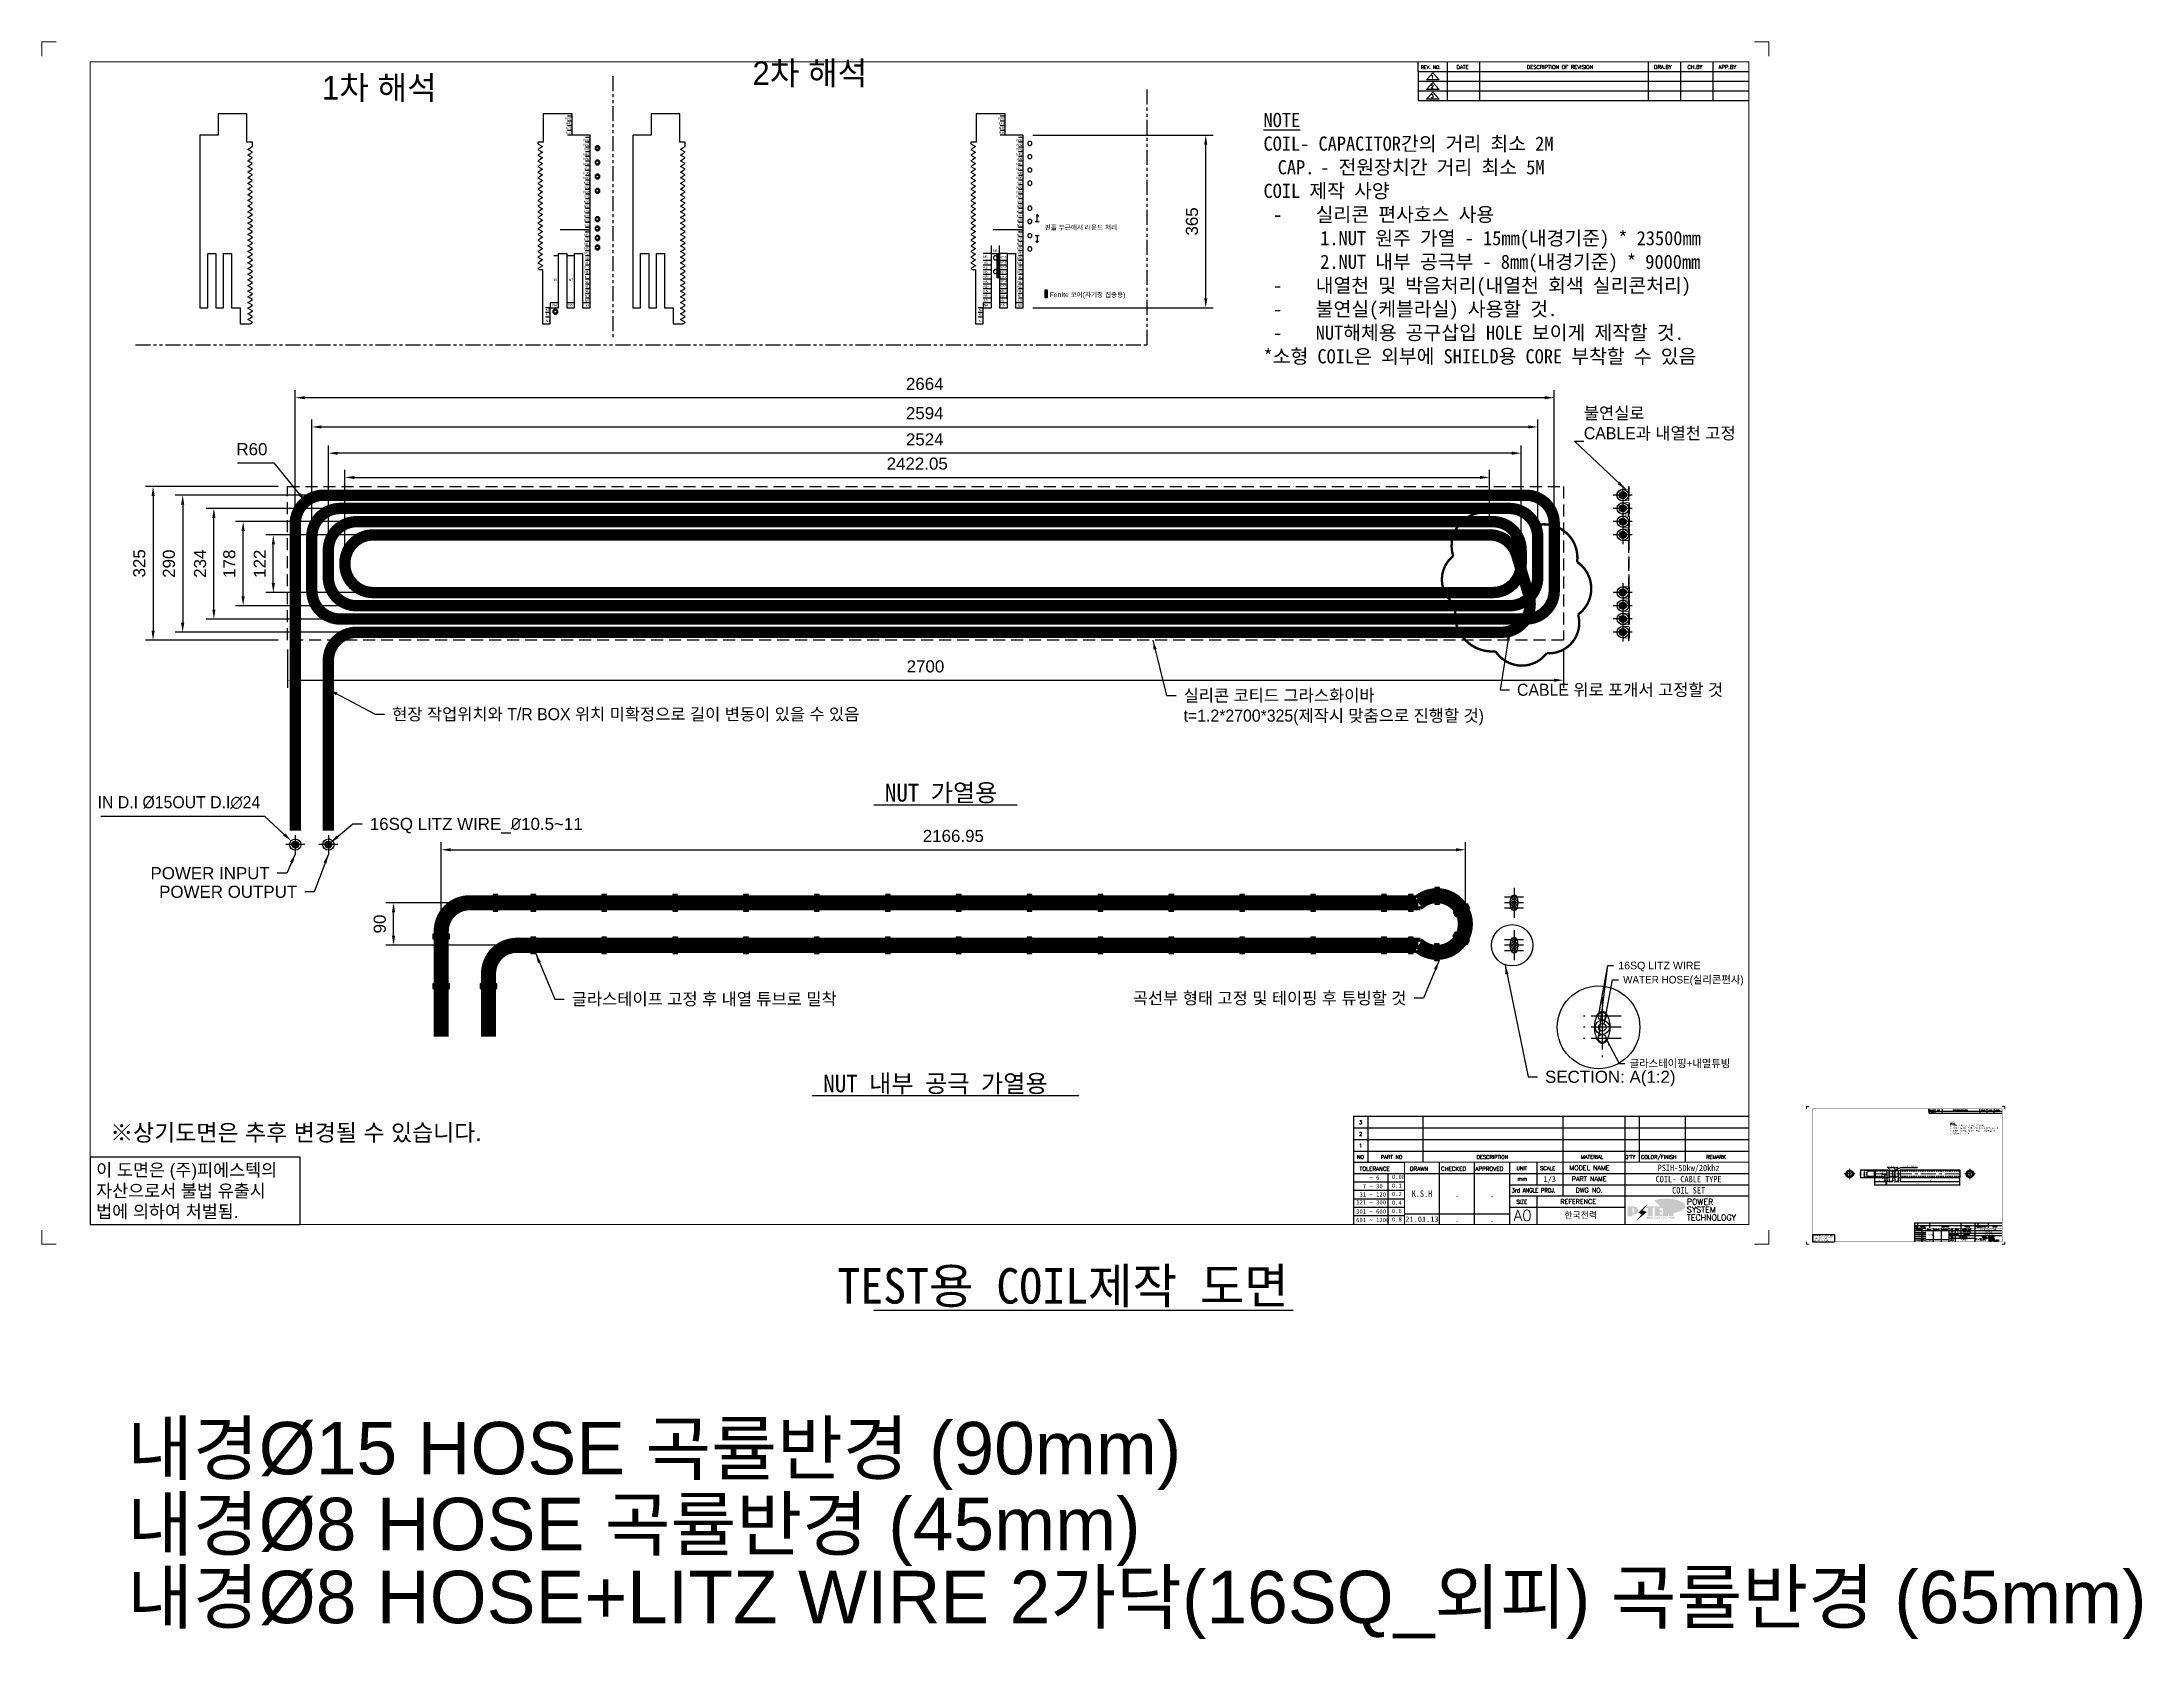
# Model space of a CAD drawing. Header units: inches. Extents: x 0 to 9014, y -686 to 2693.
# Drawn here: x 4570 to 9014, y -686 to 2693 of the extents above; entities that cross this region are included whole.
import ezdxf
from ezdxf.enums import TextEntityAlignment as Align

# ---------------------------------------------------------------- set-up
doc = ezdxf.new("R2010")
doc.units = ezdxf.units.IN
doc.header["$MEASUREMENT"] = 0
for name, pattern in [('CENTER', [50.8, 31.75, -6.35, 6.35, -6.35]), ('CENTER1', [10, 7, -1, 1, -1]), ('CENTERX2', [101.6, 63.5, -12.7, 12.7, -12.7]), ('DASHEDX2', [38.1, 25.4, -12.7]), ('HIDDEN2', [4.7625, 3.175, -1.5875]), ('PHANTOM', [63.5, 31.75, -6.35, 6.35, -6.35, 6.35, -6.35])]:
    doc.linetypes.add(name, pattern=pattern)
for name, color, linetype in [('CENTER', 1, 'CENTER'), ('FORMAT-1', 7, 'Continuous'), ('HEAT_EXPASION_NUT_2D', 1, 'Continuous'), ('line', 3, 'Continuous'), ('NUT2', 1, 'Continuous'), ('NUT3', 1, 'Continuous'), ('TXT', 2, 'Continuous')]:
    doc.layers.add(name, color=color, linetype=linetype)
doc.styles.add('h1', font='')
doc.styles.add('HAN', font='')
doc.styles.add('RC', font='ROMANC.SHX')
doc.styles.add('ROMANT', font='romant')
doc.styles.add('RT', font='ROMANT.SHX', dxfattribs={"oblique": 15})
doc.styles.get("Standard").update_dxf_attribs({"font": 'arial.ttf'})
doc.styles.get('h1').set_extended_font_data('New Gulim')
doc.styles.get('HAN').set_extended_font_data('GulimChe')
doc.dimstyles.new('PS-0.7', dxfattribs={"dimscale": 0.7, "dimtxt": 3.2, "dimasz": 2.5, "dimexe": 2, "dimexo": 2.5, "dimgap": 2, "dimtad": 1, "dimtoh": 1, "dimrnd": 0.05, "dimzin": 12, "dimdsep": 46, "dimtxsty": 'Standard', "dimcen": 0, "dimclrt": 2, "dimazin": 3, "dimtfac": 1, "dimtofl": 0, "dimtmove": 0, "dimatfit": 3, "dimfxl": 0.18, "dimtolj": 1, "dimtzin": 0, "dimarcsym": 0})
doc.dimstyles.new('PS-5', dxfattribs={"dimscale": 5, "dimtxt": 3.2, "dimasz": 2.5, "dimexe": 2, "dimexo": 2.5, "dimgap": 2, "dimtad": 1, "dimtoh": 1, "dimrnd": 0.05, "dimzin": 12, "dimdsep": 46, "dimtxsty": 'Standard', "dimcen": 0, "dimclrt": 2, "dimazin": 3, "dimtfac": 1, "dimtofl": 0, "dimtmove": 0, "dimatfit": 3, "dimfxl": 0.18, "dimtolj": 1, "dimtzin": 0, "dimarcsym": 0})
doc.dimstyles.new('PS-8', dxfattribs={"dimscale": 8, "dimtxt": 3.2, "dimasz": 2.5, "dimexe": 2, "dimexo": 2.5, "dimgap": 2, "dimtad": 1, "dimtoh": 1, "dimrnd": 0.05, "dimzin": 12, "dimdsep": 46, "dimtxsty": 'Standard', "dimcen": 0, "dimclrt": 2, "dimazin": 3, "dimtfac": 1, "dimtofl": 0, "dimtmove": 0, "dimatfit": 3, "dimfxl": 0.18, "dimtolj": 1, "dimtzin": 0, "dimarcsym": 0})

# ---------------------------------------------------------------- blocks, each defined once
blk = doc.blocks.new('no0')
at = {"color": 180}
for p, q in [((0, 8.2), (279, 8.2)), ((0, 8.2), (0, 0)), ((10.2, 8.2), (10.2, 0)), ((49.1, 0.2), (49.1, 8.2)), ((147.6, 8.2), (147.6, 0)), ((191.4, 8.2), (191.4, 0)), ((201.6, 8.2), (201.6, 0)), ((234, 8.2), (234, 0))]:
    blk.add_line(p, q, dxfattribs=at)
at = {"color": 2, "style": 'RT', "oblique": 15}
blk.add_attdef('NO', text='', height=2.61, dxfattribs=at).set_placement((5.1, 3.8), align=Align.MIDDLE_CENTER)
at = {"color": 2, "style": 'HAN'}
for tag, p in [('PART-NO', (29.6, 4.1)), ('MATERIAL', (167.1, 4.1)), ("Q'TY", (196.5, 4.1)), ('COLOR/FINISH', (217.8, 4.1)), ('REMARK', (256.1, 4.1))]:
    blk.add_attdef(tag, text='', height=4.35, dxfattribs=at).set_placement(p, align=Align.MIDDLE_CENTER)
blk.add_attdef('DESCRIPTION', text='', height=4.35, dxfattribs=at).set_placement((51.8, 4.1), align=Align.MIDDLE_LEFT)
blk = doc.blocks.new('re0')
at = {"color": 180}
for p, q in [((0, 0), (0, -6.8)), ((0, -6.8), (233.3, -6.8)), ((10.3, -1), (5.8, -5.9)), ((14.8, -5.9), (5.8, -5.9)), ((10.3, -1), (14.8, -5.9)), ((20.6, -6.8), (20.6, 0)), ((43.5, -6.8), (43.5, 0)), ((162.4, -6.8), (162.4, 0)), ((185.2, -6.8), (185.2, 0)), ((208, -6.8), (208, 0))]:
    blk.add_line(p, q, dxfattribs=at)
at = {"color": 2, "style": 'RC', "oblique": 15}
blk.add_attdef('REV.NO', text='', height=2.34, dxfattribs=at).set_placement((9.9, -3.8), align=Align.MIDDLE_CENTER)
blk.add_attdef('-1', text='', height=2.34, dxfattribs=at).set_placement((14.1, -2.5), align=Align.MIDDLE_LEFT)
at = {"color": 2, "style": 'HAN'}
for tag, p in [('REV.-DATE', (32, -3.4)), ('DRA.BY', (173.8, -3.4)), ('CH.BY', (196.6, -3.4)), ('APP.BY', (220.6, -3.4))]:
    blk.add_attdef(tag, text='', height=3.75, dxfattribs=at).set_placement(p, align=Align.MIDDLE_CENTER)
blk.add_attdef('DESCRIPTION-OF-REVISION', text='', height=3.75, dxfattribs=at).set_placement((47.4, -3.4), align=Align.MIDDLE_LEFT)
blk = doc.blocks.new('t0')
for p, q in [((0, 47.6), (0, 0)), ((0, 47.6), (147.8, 47.6)), ((147.8, 47.6), (147.8, 0)), ((0, 0), (147.8, 0))]:
    blk.add_line(p, q)
at = {"color": 1, "style": 'h1'}
for s, p in [('이 도면은 (주)피에스텍의', (4.2, 33.9)), ('자산으로서 불법 유출시', (4.2, 19.2)), ('법에 의하여 처벌됨.', (4.2, 4.6))]:
    blk.add_text(s, height=9, dxfattribs=at).set_placement(p)
blk = doc.blocks.new('new LOGO')
at = {"layer": 'line'}
h = blk.add_hatch(color=1, dxfattribs=at)
h.paths.add_polyline_path([(41, 16), (54, 16, 1), (54, 83), (0, 83), (0, 0), (41, 0)])
h.paths.add_polyline_path([(41, 28), (41, 72), (44, 72, -0.414214), (55, 61), (55, 39, -0.414214), (44, 28)], flags=16)
h.paths.add_polyline_path([(215, 72), (227, 72), (227, 83), (160, 83), (160, 72), (172, 72), (172, 0), (215, 0)])
h.paths.add_polyline_path([(276, 37), (295, 37), (295, 49), (276, 49), (276, 72), (295, 72), (295, 83), (234, 83), (234, 0), (297, 0), (297, 11), (276, 11)])
h.paths.add_polyline_path([(347, 35), (360, 0), (400, 0), (380, 67), (400, 83), (381, 83), (347, 62), (347, 83), (305, 83), (305, 0), (347, 0)])
h = blk.add_hatch(color=250, dxfattribs=at)
h.paths.add_polyline_path([(44, 69), (47, 69, -0.129793), (52, 68, 0.221832), (44, 72), (41, 72), (41, 28), (44, 28, 0.02048), (44, 28)], flags=17)
h.paths.add_polyline_path([(44, 14), (57, 14, 0.72362), (77, 74, -0.679777), (54, 16), (41, 16), (41, 0), (3, 0), (3, -3), (44, -3)])
h.paths.add_polyline_path([(118, 14), (71, -44), (77, -40), (121, 16), (92, 29), (173, 106), (177, 111), (89, 28)])
h.paths.add_polyline_path([(163, 72), (163, 69), (172, 69), (172, 72)], flags=17)
h.paths.add_polyline_path([(218, 69), (230, 69), (230, 80), (227, 80), (227, 72), (215, 72), (215, 0), (175, 0), (175, -3), (218, -3)])
h.paths.add_polyline_path([(298, 47), (295, 47), (295, 37), (276, 37), (276, 11), (279, 11), (279, 35), (298, 35)])
h.paths.add_polyline_path([(300, 8), (297, 8), (297, 0), (237, 0), (237, -3), (300, -3)])
h.paths.add_polyline_path([(298, 80), (295, 80), (295, 72), (276, 72), (276, 49), (279, 49), (279, 69), (298, 69)])
h.paths.add_polyline_path([(350, 80), (347, 80), (347, 62), (350, 64)])
h.paths.add_polyline_path([(350, 27), (347, 35), (347, 0), (308, 0), (308, -3), (350, -3)])
h.paths.add_polyline_path([(403, 80), (397, 80), (380, 67), (400, 0), (362, 0), (363, -3), (403, -3), (383, 64)])
blk.add_hatch(color=5, dxfattribs=at).paths.add_polyline_path([(166, 35), (131, 49), (180, 113), (92, 29), (121, 16), (74, -43)])
h = blk.add_hatch(color=253, dxfattribs=at)
edge = h.paths.add_edge_path()
edge.add_ellipse((334, 86), major_axis=(-166, 0), ratio=0.39426, start_angle=111.5127, end_angle=334.469)
edge.add_ellipse((314, 81), major_axis=(-154, 0), ratio=0.40699, start_angle=121.3066, end_angle=327.7437, ccw=False)
edge.add_line((394, 28), (395, 26))
h = blk.add_hatch(color=250, dxfattribs=at)
edge = h.paths.add_edge_path()
edge.add_ellipse((238, -18), major_axis=(-14.3, 0), ratio=0.526336, start_angle=192.2456, end_angle=269.0748)
edge.add_line((238, -10), (238, -10))
edge.add_ellipse((238, -18), major_axis=(-14.3, 0), ratio=0.526336, start_angle=270.9252, end_angle=449.0748)
edge.add_line((238, -25), (238, -25))
edge.add_ellipse((238, -18), major_axis=(-14.3, 0), ratio=0.526336, start_angle=450.9252, end_angle=527.7544)
edge.add_line((252, -19), (254, -19))
edge.add_line((254, -19), (254, -27))
edge.add_line((254, -27), (263, -27))
edge.add_line((263, -27), (263, -10))
edge.add_line((263, -10), (254, -10))
edge.add_line((254, -10), (254, -16))
edge.add_line((254, -16), (252, -16))
h.paths.add_polyline_path([(241, -16), (241, -19, -1), (234, -19), (234, -16, -1)], flags=16)
h.paths.add_polyline_path([(278, -10), (268, -10), (268, -27), (278, -27)])
h.paths.add_polyline_path([(310, -10), (310, -11, -0.157169), (289, -18), (294, -20, 0.128407), (316, -16, 0.128407), (339, -20), (343, -18, -0.157169), (322, -11), (322, -10)])
h.paths.add_polyline_path([(342, -25), (342, -22), (290, -22), (290, -25)])
h.paths.add_polyline_path([(352, -10), (352, -16, 0.414214), (354, -18), (379, -18), (379, -20), (390, -20), (390, -10), (379, -10), (379, -14), (375, -14), (375, -15), (379, -15), (379, -16), (365, -16), (365, -15), (371, -15), (371, -14), (365, -14), (365, -13), (375, -13), (375, -10)])
h.paths.add_polyline_path([(394, -10), (394, -20), (405, -20), (405, -10)])
h.paths.add_polyline_path([(405, -27), (405, -21), (357, -21), (357, -23), (392, -23), (392, -27)])
h.paths.add_polyline_path([(200, -10), (200, -22), (193, -22), (193, -13), (197, -13), (197, -10), (161, -10), (161, -13), (164, -13), (164, -22), (161, -22), (161, -25), (200, -25), (200, -27), (214, -27), (214, -10)])
h.paths.add_polyline_path([(182, -13), (176, -13), (176, -22), (182, -22)], flags=17)
blk = doc.blocks.new('format-0')
at = {"color": 3, "lineweight": 9}
for p, q in [((0, 838), (0, 848)), ((10, 848), (0, 848)), ((1208, 848), (1218, 848)), ((1218, 838), (1218, 848)), ((0, 10), (0, 0)), ((10, 0), (0, 0)), ((1208, 0), (1218, 0)), ((1218, 10), (1218, 0))]:
    blk.add_line(p, q, dxfattribs=at)
at = {"color": 180}
for p, q in [((970.7, 827.2), (970.7, 834)), ((991.3, 827.2), (991.3, 834)), ((1014.2, 827.2), (1014.2, 834)), ((1133.1, 827.2), (1133.1, 834)), ((1155.9, 827.2), (1155.9, 834)), ((1178.7, 827.2), (1178.7, 834)), ((970.7, 827.2), (1204, 827.2)), ((925, 65.7), (1204, 65.7)), ((925, 65.7), (925, 14)), ((935.2, 65.7), (935.2, 57.8)), ((974.1, 57.8), (974.1, 65.7)), ((1072.6, 65.7), (1072.6, 57.8)), ((1116.4, 65.7), (1116.4, 57.8)), ((1126.6, 65.7), (1126.6, 57.8)), ((1159, 65.7), (1159, 57.8)), ((925, 57.8), (961, 57.8)), ((925, 49.9), (961, 49.9)), ((949.6, 14.4), (949.6, 49.9)), ((961, 49.9), (1204, 49.9)), ((985.7, 14), (985.7, 57.8)), ((1010.4, 14), (1010.4, 57.8)), ((1035.2, 14), (1035.2, 57.8)), ((1054.3, 57.8), (1054.3, 42)), ((1072.6, 57.8), (1072.6, 34.1)), ((1116.4, 57.8), (1116.4, 14)), ((925, 44), (961, 44)), ((925, 38.1), (961, 38.1)), ((925, 32.1), (961, 32.1)), ((1035.2, 42), (1204, 42)), ((1035.2, 34.1), (1204, 34.1)), ((1054.3, 34.1), (1054.3, 14)), ((925, 26.2), (961, 26.2)), ((925, 20.3), (961, 20.3)), ((961, 21.4), (1035.2, 21.4)), ((1035.2, 26.1), (1116.4, 26.1))]:
    blk.add_line(p, q, dxfattribs=at)
at = {"color": 7, "const_width": 0.7}
blk.add_lwpolyline([(961, 14), (961, 57.8), (1204, 57.8)], dxfattribs=at)
at = {"layer": 'FORMAT-1', "color": 7, "const_width": 0.7}
blk.add_lwpolyline([(34, 14), (34, 834), (1204, 834), (1204, 14)], close=True, dxfattribs=at)
blk.add_blockref('t0', (34, 14))
at = {"xscale": 0.08100000000013097, "yscale": 0.08100000000013097, "zscale": 0.08100000000013097}
blk.add_blockref('new LOGO', (1118.5, 19.9), dxfattribs=at)
at = {"color": 2}
for s, height, style, p in [('REV. NO.', 2.34, 'RC', (972.6, 829)), ('DATE', 2.68, 'RC', (997.7, 829)), ('DESCRIPTION OF REVISION', 2.681, 'RC', (1047.2, 829)), ('DRA.BY', 2.68, 'RC', (1137, 829)), ('CH.BY', 2.68, 'RC', (1160.6, 829)), ('APP.BY', 2.68, 'RC', (1182.5, 829)), ('NO', 2.61, 'RC', (927.5, 60.2)), ('PART NO', 2.61, 'RC', (944.3, 60.2)), ('DESCRIPTION', 2.614, 'RC', (1011.9, 60.2)), ('MATERIAL', 2.61, 'RC', (1085.5, 60.2)), ("Q'TY", 2.61, 'RC', (1116.5, 60.2)), ('COLOR/FINISH', 2.614, 'RC', (1127.9, 60.2)), ('REMARK', 2.61, 'RC', (1173.8, 60.2)), (' TOLERANCE', 2.85, 'RC', (927.4, 51.8)), ('    ~ 6', 3, 'HAN', (926.9, 45.5)), ('0.08', 3, 'HAN', (952.1, 46)), ('DRAWN', 2.85, 'RC', (964.8, 51.8)), ('CHECKED', 2.85, 'RC', (986.8, 51.8)), ('APPROVED', 2.85, 'RC', (1011, 51.8)), ('UNIT', 2.61, 'RC', (1040, 52.3)), ('mm', 2.61, 'RC', (1040.8, 44.8)), ('SCALE', 2.61, 'RC', (1056.7, 52.3)), ('MODEL NAME', 3.27, 'RC', (1077.4, 52.2)), ('PART NAME', 3.27, 'RC', (1079, 44.4)), ('121 ~ 300', 3, 'HAN', (926.9, 28.1)), (' 31 ~ 120', 3, 'HAN', (926.9, 33.6)), ('  7 ~ 30', 3, 'HAN', (926.9, 39.4)), ('0.1', 3, 'HAN', (952.1, 39.8)), ('0.2', 3, 'HAN', (952.1, 34)), ('0.4', 3, 'HAN', (952.1, 27.8)), ('SIZE', 2.61, 'RC', (1040, 28.6)), ('REFERENCE', 3.27, 'RC', (1071, 28.5)), ('DWG NO.', 3.27, 'RC', (1081.7, 36.4)), ('301 ~ 600', 3, 'HAN', (926.9, 21.6)), ('601 ~ 1200', 3, 'HAN', (926.9, 15.6)), ('0.6', 3, 'HAN', (952.1, 22)), ('0.8', 3, 'HAN', (952.1, 16))]:
    blk.add_text(s, height=height, dxfattribs=dict(at, style=style)).set_placement(p)
at = {"color": 2, "style": 'RC', "width": 0.8}
blk.add_text('3rd ANGLE PROJ.', height=3, dxfattribs=at).set_placement((1036.6, 36.5))
at = {"style": 'ROMANT'}
for s, p in [('POWER', (1160.2, 27.9)), ('TECHNOLOGY', (1160.2, 16.8)), ('SYSTEM', (1160.2, 22.4))]:
    blk.add_text(s, height=4.05, dxfattribs=at).set_placement(p)
at = {"color": 2, "lineweight": 30, "style": 'RC'}
blk.add_text('A0', height=7.84, dxfattribs=at).set_placement((1038, 16.4))
at = {"style": 'HAN'}
for tag, height, p in [('SCALE', 4.05, (1063.5, 45.9)), ('MODEL-NAME', 4.5, (1161.4, 53.8)), ('PART-NAME', 4.5, (1161.4, 45.9)), ('DRA-BY', 4.5, (973.3, 35.7)), ('CH-BY', 4.5, (998.1, 35.7)), ('APP-BY', 4.5, (1022.8, 35.7)), ('DWG-NO', 4.5, (1161.4, 38)), ('DRA-DATE', 3.75, (973.3, 17.7)), ('CH-DATE', 3.75, (998.1, 17.7)), ('APP-DATE', 3.75, (1022.8, 17.7)), ('관련업체명', 4.5, (1085.3, 20.5))]:
    blk.add_attdef(tag, text='', height=height, dxfattribs=at).set_placement(p, align=Align.MIDDLE_CENTER)
blk = doc.blocks.new('*D67')
at = {"color": 0, "lineweight": -2, "transparency": 16777216}
for p, q in [((6666.3, 2496), (7048.5, 2496)), ((7032.5, 2151), (7032.5, 2476)), ((6666.3, 2131), (7048.5, 2131))]:
    blk.add_line(p, q, dxfattribs=at)
at = {"color": 0, "transparency": 16777216}
for points in [[(7029.2, 2476), (7035.8, 2476), (7032.5, 2496)], [(7029.2, 2151), (7035.8, 2151), (7032.5, 2131)]]:
    blk.add_solid(points, dxfattribs=at)
at = {"layer": 'Defpoints', "color": 0, "transparency": 16777216}
for p in [(6646.3, 2496), (7032.5, 2496), (6646.3, 2131)]:
    blk.add_point(p, dxfattribs=at)
at = {"color": 2, "transparency": 16777216, "insert": (7003.4, 2313.5), "char_height": 25.6, "attachment_point": 5, "rotation": 90}
blk.add_mtext('\\A1;365', dxfattribs=at)
blk = doc.blocks.new('*D69')
at = {"color": 0, "lineweight": -2, "transparency": 16777216}
for p, q in [((5105.9, 1694.2), (5105.9, 1956.5)), ((7769.9, 1694.2), (7769.9, 1956.5)), ((7749.9, 1940.5), (5125.9, 1940.5))]:
    blk.add_line(p, q, dxfattribs=at)
at = {"color": 0, "transparency": 16777216}
for points in [[(5125.9, 1943.8), (5125.9, 1937.2), (5105.9, 1940.5)], [(7749.9, 1943.8), (7749.9, 1937.2), (7769.9, 1940.5)]]:
    blk.add_solid(points, dxfattribs=at)
at = {"layer": 'Defpoints', "color": 0, "transparency": 16777216}
for p in [(5105.9, 1940.5), (5105.9, 1674.2), (7769.9, 1674.2)]:
    blk.add_point(p, dxfattribs=at)
at = {"color": 2, "transparency": 16777216, "insert": (6437.9, 1969.6), "char_height": 25.6, "attachment_point": 5}
blk.add_mtext('\\A1;2664', dxfattribs=at)
blk = doc.blocks.new('*D70')
at = {"color": 0, "lineweight": -2, "transparency": 16777216}
for p, q in [((5140.9, 1666.2), (5140.9, 1894.6)), ((5160.9, 1878.6), (7714.9, 1878.6)), ((7734.9, 1666.2), (7734.9, 1894.6))]:
    blk.add_line(p, q, dxfattribs=at)
at = {"color": 0, "transparency": 16777216}
for points in [[(5160.9, 1881.9), (5160.9, 1875.3), (5140.9, 1878.6)], [(7714.9, 1881.9), (7714.9, 1875.3), (7734.9, 1878.6)]]:
    blk.add_solid(points, dxfattribs=at)
at = {"layer": 'Defpoints', "color": 0, "transparency": 16777216}
for p in [(7734.9, 1878.6), (5140.9, 1646.2), (7734.9, 1646.2)]:
    blk.add_point(p, dxfattribs=at)
at = {"color": 2, "transparency": 16777216, "insert": (6437.9, 1907.7), "char_height": 25.6, "attachment_point": 5}
blk.add_mtext('\\A1;2594', dxfattribs=at)
blk = doc.blocks.new('*D71')
at = {"color": 0, "lineweight": -2, "transparency": 16777216}
for p, q in [((5175.9, 1629), (5175.9, 1839.1)), ((7679.9, 1823.1), (5195.9, 1823.1)), ((7699.9, 1638.2), (7699.9, 1839.1))]:
    blk.add_line(p, q, dxfattribs=at)
at = {"color": 0, "transparency": 16777216}
for points in [[(5195.9, 1826.4), (5195.9, 1819.7), (5175.9, 1823.1)], [(7679.9, 1826.4), (7679.9, 1819.7), (7699.9, 1823.1)]]:
    blk.add_solid(points, dxfattribs=at)
at = {"layer": 'Defpoints', "color": 0, "transparency": 16777216}
for p in [(5175.9, 1823.1), (5175.9, 1609), (7699.9, 1618.2)]:
    blk.add_point(p, dxfattribs=at)
at = {"color": 2, "transparency": 16777216, "insert": (6437.9, 1852.1), "char_height": 25.6, "attachment_point": 5}
blk.add_mtext('\\A1;2524', dxfattribs=at)
blk = doc.blocks.new('*D72')
at = {"color": 0, "lineweight": -2, "transparency": 16777216}
for p, q in [((5210.9, 1609.2), (5210.9, 1787.8)), ((7633, 1670.2), (7633, 1787.8)), ((5230.9, 1771.8), (7613, 1771.8))]:
    blk.add_line(p, q, dxfattribs=at)
at = {"color": 0, "transparency": 16777216}
for points in [[(5230.9, 1775.1), (5230.9, 1768.5), (5210.9, 1771.8)], [(7613, 1775.1), (7613, 1768.5), (7633, 1771.8)]]:
    blk.add_solid(points, dxfattribs=at)
at = {"layer": 'Defpoints', "color": 0, "transparency": 16777216}
for p in [(7633, 1771.8), (7633, 1650.2), (5210.9, 1589.2)]:
    blk.add_point(p, dxfattribs=at)
at = {"color": 2, "transparency": 16777216, "insert": (6422, 1800.9), "char_height": 25.6, "attachment_point": 5}
blk.add_mtext('\\A1;2422.05', dxfattribs=at)
blk = doc.blocks.new('*D73')
at = {"color": 0, "lineweight": -2, "transparency": 16777216}
for p, q in [((5171.6, 1734.2), (4851.7, 1734.2)), ((4867.7, 1714.2), (4867.7, 1464.2)), ((5215.9, 1444.2), (4851.7, 1444.2))]:
    blk.add_line(p, q, dxfattribs=at)
at = {"color": 0, "transparency": 16777216}
for points in [[(4864.3, 1714.2), (4871, 1714.2), (4867.7, 1734.2)], [(4864.3, 1464.2), (4871, 1464.2), (4867.7, 1444.2)]]:
    blk.add_solid(points, dxfattribs=at)
at = {"layer": 'Defpoints', "color": 0, "transparency": 16777216}
for p in [(5191.6, 1734.2), (4867.7, 1444.2), (5235.9, 1444.2)]:
    blk.add_point(p, dxfattribs=at)
at = {"color": 2, "transparency": 16777216, "insert": (4838.6, 1589.2), "char_height": 25.6, "attachment_point": 5, "rotation": 90}
blk.add_mtext('\\A1;290', dxfattribs=at)
blk = doc.blocks.new('*D74')
at = {"color": 0, "lineweight": -2, "transparency": 16777216}
for p, q in [((5180.9, 1706.2), (4917.7, 1706.2)), ((4933.7, 1492.2), (4933.7, 1686.2)), ((5180.9, 1472.2), (4917.7, 1472.2))]:
    blk.add_line(p, q, dxfattribs=at)
at = {"color": 0, "transparency": 16777216}
for points in [[(4930.4, 1686.2), (4937.1, 1686.2), (4933.7, 1706.2)], [(4930.4, 1492.2), (4937.1, 1492.2), (4933.7, 1472.2)]]:
    blk.add_solid(points, dxfattribs=at)
at = {"layer": 'Defpoints', "color": 0, "transparency": 16777216}
for p in [(4933.7, 1706.2), (5200.9, 1706.2), (5200.9, 1472.2)]:
    blk.add_point(p, dxfattribs=at)
at = {"color": 2, "transparency": 16777216, "insert": (4904.6, 1589.2), "char_height": 25.6, "attachment_point": 5, "rotation": 90}
blk.add_mtext('\\A1;234', dxfattribs=at)
blk = doc.blocks.new('*D75')
at = {"color": 0, "lineweight": -2, "transparency": 16777216}
for p, q in [((5215.9, 1678.2), (4979.6, 1678.2)), ((4995.6, 1520.2), (4995.6, 1658.2)), ((5215.9, 1500.2), (4979.6, 1500.2))]:
    blk.add_line(p, q, dxfattribs=at)
at = {"color": 0, "transparency": 16777216}
for points in [[(4992.2, 1658.2), (4998.9, 1658.2), (4995.6, 1678.2)], [(4992.2, 1520.2), (4998.9, 1520.2), (4995.6, 1500.2)]]:
    blk.add_solid(points, dxfattribs=at)
at = {"layer": 'Defpoints', "color": 0, "transparency": 16777216}
for p in [(4995.6, 1678.2), (5235.9, 1678.2), (5235.9, 1500.2)]:
    blk.add_point(p, dxfattribs=at)
at = {"color": 2, "transparency": 16777216, "insert": (4966.5, 1589.2), "char_height": 25.6, "attachment_point": 5, "rotation": 90}
blk.add_mtext('\\A1;178', dxfattribs=at)
blk = doc.blocks.new('*D76')
at = {"color": 0, "lineweight": -2, "transparency": 16777216}
for p, q in [((5250.9, 1650.2), (5043.5, 1650.2)), ((5059.5, 1548.2), (5059.5, 1630.2)), ((5250.9, 1528.2), (5043.5, 1528.2))]:
    blk.add_line(p, q, dxfattribs=at)
at = {"color": 0, "transparency": 16777216}
for points in [[(5056.2, 1630.2), (5062.9, 1630.2), (5059.5, 1650.2)], [(5056.2, 1548.2), (5062.9, 1548.2), (5059.5, 1528.2)]]:
    blk.add_solid(points, dxfattribs=at)
at = {"layer": 'Defpoints', "color": 0, "transparency": 16777216}
for p in [(5059.5, 1650.2), (5270.9, 1650.2), (5270.9, 1528.2)]:
    blk.add_point(p, dxfattribs=at)
at = {"color": 2, "transparency": 16777216, "insert": (5030.7, 1589.2), "char_height": 25.6, "attachment_point": 5, "rotation": 90}
blk.add_mtext('\\A1;122', dxfattribs=at)
blk = doc.blocks.new('*D77')
at = {"color": 0, "lineweight": -2, "transparency": 16777216}
for p, q in [((4983.7, 1802.4), (5060.7, 1802.4)), ((5060.7, 1802.4), (5115.2, 1736))]:
    blk.add_line(p, q, dxfattribs=at)
at = {"color": 0, "transparency": 16777216}
blk.add_solid([(5117.8, 1738.2), (5112.6, 1733.9), (5127.9, 1720.6)], dxfattribs=at)
at = {"layer": 'Defpoints', "color": 0, "transparency": 16777216}
for p in [(5127.9, 1720.6), (5165.9, 1674.2)]:
    blk.add_point(p, dxfattribs=at)
at = {"color": 2, "transparency": 16777216, "insert": (5014.2, 1831.5), "char_height": 25.6, "attachment_point": 5}
blk.add_mtext('\\A1;R60', dxfattribs=at)
blk = doc.blocks.new('*D78')
at = {"color": 0, "lineweight": -2, "transparency": 16777216}
for p, q in [((4694.7, 1054.8), (5040.8, 1054.8)), ((5040.8, 1054.8), (5082.4, 1016.5))]:
    blk.add_line(p, q, dxfattribs=at)
at = {"color": 0, "transparency": 16777216}
blk.add_solid([(5084.7, 1019), (5080.1, 1014), (5097.1, 1002.9)], dxfattribs=at)
at = {"layer": 'Defpoints', "color": 0, "transparency": 16777216}
for p in [(5097.1, 1002.9), (5114.8, 986.7)]:
    blk.add_point(p, dxfattribs=at)
at = {"color": 2, "transparency": 16777216, "insert": (4859.8, 1083.7), "char_height": 25.6, "attachment_point": 5}
blk.add_mtext('\\A1;{\\fMS PGothic|b0|i0|c129|p34;IN D.I %%C15OUT D.I\\fMS PGothic|b0|i0|c128|p34;∅24}', dxfattribs=at)
blk = doc.blocks.new('*D79')
at = {"color": 0, "lineweight": -2, "transparency": 16777216}
for p, q in [((5089.4, 1407.5), (5089.4, 1326.7)), ((7789.4, 1407.5), (7789.4, 1326.7)), ((5109.4, 1342.7), (7769.4, 1342.7))]:
    blk.add_line(p, q, dxfattribs=at)
at = {"color": 0, "transparency": 16777216}
for points in [[(5109.4, 1346.1), (5109.4, 1339.4), (5089.4, 1342.7)], [(7769.4, 1346.1), (7769.4, 1339.4), (7789.4, 1342.7)]]:
    blk.add_solid(points, dxfattribs=at)
at = {"layer": 'Defpoints', "color": 0, "transparency": 16777216}
for p in [(5089.4, 1427.5), (7789.4, 1427.5), (7789.4, 1342.7)]:
    blk.add_point(p, dxfattribs=at)
at = {"color": 2, "transparency": 16777216, "insert": (6439.4, 1371.8), "char_height": 25.6, "attachment_point": 5}
blk.add_mtext('\\A1;2700', dxfattribs=at)
blk = doc.blocks.new('*D80')
at = {"color": 0, "lineweight": -2, "transparency": 16777216}
for p, q in [((5069.4, 1752.5), (4789.1, 1752.5)), ((4805.1, 1732.5), (4805.1, 1447.5)), ((5069.4, 1427.5), (4789.1, 1427.5))]:
    blk.add_line(p, q, dxfattribs=at)
at = {"color": 0, "transparency": 16777216}
for points in [[(4801.7, 1732.5), (4808.4, 1732.5), (4805.1, 1752.5)], [(4801.7, 1447.5), (4808.4, 1447.5), (4805.1, 1427.5)]]:
    blk.add_solid(points, dxfattribs=at)
at = {"layer": 'Defpoints', "color": 0, "transparency": 16777216}
for p in [(5089.4, 1752.5), (4805.1, 1427.5), (5089.4, 1427.5)]:
    blk.add_point(p, dxfattribs=at)
at = {"color": 2, "transparency": 16777216, "insert": (4776, 1590), "char_height": 25.6, "attachment_point": 5, "rotation": 90}
blk.add_mtext('\\A1;325', dxfattribs=at)
blk = doc.blocks.new('*D101')
at = {"color": 0, "lineweight": -2, "transparency": 16777216}
for p, q in [((8447.8, 290.2), (8447.8, 280.3)), ((8449.6, 281.7), (8468.1, 281.7)), ((8469.8, 289.2), (8469.8, 280.3))]:
    blk.add_line(p, q, dxfattribs=at)
at = {"color": 0, "transparency": 16777216}
for points in [[(8449.6, 281.9), (8449.6, 281.4), (8447.8, 281.7)], [(8468.1, 281.9), (8468.1, 281.4), (8469.8, 281.7)]]:
    blk.add_solid(points, dxfattribs=at)
at = {"layer": 'Defpoints', "color": 0, "transparency": 16777216}
for p in [(8447.8, 292), (8469.8, 291), (8469.8, 281.7)]:
    blk.add_point(p, dxfattribs=at)
at = {"color": 2, "transparency": 16777216, "insert": (8458.8, 284.2), "char_height": 2.24, "attachment_point": 5}
blk.add_mtext('\\A1;22', dxfattribs=at)
blk = doc.blocks.new('*D102')
at = {"color": 0, "lineweight": -2, "transparency": 16777216}
for p, q in [((8468.1, 281.7), (8466.3, 281.7)), ((8469.8, 289.2), (8469.8, 280.3)), ((8469.8, 281.7), (8473.8, 281.7)), ((8471.8, 281.7), (8471.8, 275.1)), ((8471.8, 275.1), (8476.2, 275.1)), ((8473.8, 289.2), (8473.8, 280.3)), ((8475.6, 281.7), (8477.3, 281.7))]:
    blk.add_line(p, q, dxfattribs=at)
at = {"color": 0, "transparency": 16777216}
for points in [[(8468.1, 281.9), (8468.1, 281.4), (8469.8, 281.7)], [(8475.6, 281.9), (8475.6, 281.4), (8473.8, 281.7)]]:
    blk.add_solid(points, dxfattribs=at)
at = {"layer": 'Defpoints', "color": 0, "transparency": 16777216}
for p in [(8469.8, 291), (8473.8, 291), (8473.8, 281.7)]:
    blk.add_point(p, dxfattribs=at)
at = {"color": 2, "transparency": 16777216, "insert": (8474, 277.6), "char_height": 2.24, "attachment_point": 5}
blk.add_mtext('\\A1;4', dxfattribs=at)
blk = doc.blocks.new('*D103')
at = {"color": 0, "lineweight": -2, "transparency": 16777216}
for p, q in [((8472.1, 281.7), (8470.3, 281.7)), ((8473.8, 289.2), (8473.8, 280.3)), ((8478.8, 288.2), (8478.8, 280.3)), ((8480.6, 281.7), (8482.3, 281.7))]:
    blk.add_line(p, q, dxfattribs=at)
at = {"color": 0, "transparency": 16777216}
for points in [[(8472.1, 281.9), (8472.1, 281.4), (8473.8, 281.7)], [(8480.6, 281.9), (8480.6, 281.4), (8478.8, 281.7)]]:
    blk.add_solid(points, dxfattribs=at)
at = {"layer": 'Defpoints', "color": 0, "transparency": 16777216}
for p in [(8473.8, 291), (8478.8, 290), (8478.8, 281.7)]:
    blk.add_point(p, dxfattribs=at)
at = {"color": 2, "transparency": 16777216, "insert": (8476.3, 284.2), "char_height": 2.24, "attachment_point": 5}
blk.add_mtext('\\A1;5', dxfattribs=at)
blk = doc.blocks.new('*D104')
at = {"color": 0, "lineweight": -2, "transparency": 16777216}
for p, q in [((8478.8, 288.2), (8478.8, 280.3)), ((8480.6, 281.7), (8484.1, 281.7)), ((8485.8, 289.2), (8485.8, 280.3))]:
    blk.add_line(p, q, dxfattribs=at)
at = {"color": 0, "transparency": 16777216}
for points in [[(8480.6, 281.9), (8480.6, 281.4), (8478.8, 281.7)], [(8484.1, 281.9), (8484.1, 281.4), (8485.8, 281.7)]]:
    blk.add_solid(points, dxfattribs=at)
at = {"layer": 'Defpoints', "color": 0, "transparency": 16777216}
for p in [(8478.8, 290), (8485.8, 291), (8485.8, 281.7)]:
    blk.add_point(p, dxfattribs=at)
at = {"color": 2, "transparency": 16777216, "insert": (8482.3, 284.2), "char_height": 2.24, "attachment_point": 5}
blk.add_mtext('\\A1;7', dxfattribs=at)
blk = doc.blocks.new('*D105')
at = {"color": 0, "lineweight": -2, "transparency": 16777216}
for p, q in [((8484.1, 281.7), (8482.3, 281.7)), ((8485.8, 289.2), (8485.8, 280.3)), ((8490.8, 288.2), (8490.8, 280.3)), ((8492.6, 281.7), (8494.3, 281.7))]:
    blk.add_line(p, q, dxfattribs=at)
at = {"color": 0, "transparency": 16777216}
for points in [[(8484.1, 281.9), (8484.1, 281.4), (8485.8, 281.7)], [(8492.6, 281.9), (8492.6, 281.4), (8490.8, 281.7)]]:
    blk.add_solid(points, dxfattribs=at)
at = {"layer": 'Defpoints', "color": 0, "transparency": 16777216}
for p in [(8485.8, 291), (8490.8, 290), (8490.8, 281.7)]:
    blk.add_point(p, dxfattribs=at)
at = {"color": 2, "transparency": 16777216, "insert": (8488.3, 284.2), "char_height": 2.24, "attachment_point": 5}
blk.add_mtext('\\A1;5', dxfattribs=at)
blk = doc.blocks.new('*D106')
at = {"color": 0, "lineweight": -2, "transparency": 16777216}
for p, q in [((8490.8, 288.2), (8490.8, 280.3)), ((8492.6, 281.7), (8496.1, 281.7)), ((8497.8, 289.2), (8497.8, 280.3))]:
    blk.add_line(p, q, dxfattribs=at)
at = {"color": 0, "transparency": 16777216}
for points in [[(8492.6, 281.9), (8492.6, 281.4), (8490.8, 281.7)], [(8496.1, 281.9), (8496.1, 281.4), (8497.8, 281.7)]]:
    blk.add_solid(points, dxfattribs=at)
at = {"layer": 'Defpoints', "color": 0, "transparency": 16777216}
for p in [(8490.8, 290), (8497.8, 291), (8497.8, 281.7)]:
    blk.add_point(p, dxfattribs=at)
at = {"color": 2, "transparency": 16777216, "insert": (8494.3, 284.2), "char_height": 2.24, "attachment_point": 5}
blk.add_mtext('\\A1;7', dxfattribs=at)
blk = doc.blocks.new('*D107')
at = {"color": 0, "lineweight": -2, "transparency": 16777216}
for p, q in [((8496.1, 281.7), (8494.3, 281.7)), ((8497.8, 289.2), (8497.8, 280.3)), ((8501.8, 288.2), (8501.8, 280.3)), ((8503.6, 281.7), (8509.7, 281.7))]:
    blk.add_line(p, q, dxfattribs=at)
at = {"color": 0, "transparency": 16777216}
for points in [[(8496.1, 281.9), (8496.1, 281.4), (8497.8, 281.7)], [(8503.6, 281.9), (8503.6, 281.4), (8501.8, 281.7)]]:
    blk.add_solid(points, dxfattribs=at)
at = {"layer": 'Defpoints', "color": 0, "transparency": 16777216}
for p in [(8497.8, 291), (8501.8, 290), (8501.8, 281.7)]:
    blk.add_point(p, dxfattribs=at)
at = {"color": 2, "transparency": 16777216, "insert": (8507.5, 284.2), "char_height": 2.24, "attachment_point": 5}
blk.add_mtext('\\A1;4', dxfattribs=at)
blk = doc.blocks.new('*D108')
at = {"color": 0, "lineweight": -2, "transparency": 16777216}
for p, q in [((8501.8, 288.2), (8501.8, 280.3)), ((8503.6, 281.7), (8626.1, 281.7)), ((8627.8, 288.2), (8627.8, 280.3))]:
    blk.add_line(p, q, dxfattribs=at)
at = {"color": 0, "transparency": 16777216}
for points in [[(8503.6, 281.9), (8503.6, 281.4), (8501.8, 281.7)], [(8626.1, 281.9), (8626.1, 281.4), (8627.8, 281.7)]]:
    blk.add_solid(points, dxfattribs=at)
at = {"layer": 'Defpoints', "color": 0, "transparency": 16777216}
for p in [(8501.8, 290), (8627.8, 290), (8627.8, 281.7)]:
    blk.add_point(p, dxfattribs=at)
at = {"color": 2, "transparency": 16777216, "insert": (8564.8, 284.2), "char_height": 2.24, "attachment_point": 5}
blk.add_mtext('\\A1;126', dxfattribs=at)
blk = doc.blocks.new('*D100')
at = {"color": 0, "lineweight": -2, "transparency": 16777216}
for p, q in [((8447.8, 290.2), (8447.8, 273.6)), ((8449.6, 275), (8626.1, 275)), ((8627.8, 288.2), (8627.8, 273.6))]:
    blk.add_line(p, q, dxfattribs=at)
at = {"color": 0, "transparency": 16777216}
for points in [[(8449.6, 275.3), (8449.6, 274.7), (8447.8, 275)], [(8626.1, 275.3), (8626.1, 274.7), (8627.8, 275)]]:
    blk.add_solid(points, dxfattribs=at)
at = {"layer": 'Defpoints', "color": 0, "transparency": 16777216}
for p in [(8447.8, 292), (8627.8, 290), (8627.8, 275)]:
    blk.add_point(p, dxfattribs=at)
at = {"color": 2, "transparency": 16777216, "insert": (8537.8, 277.5), "char_height": 2.24, "attachment_point": 5}
blk.add_mtext('\\A1;180', dxfattribs=at)
blk = doc.blocks.new('*D109')
at = {"color": 0, "lineweight": -2, "transparency": 16777216}
for p, q in [((8447.1, 305), (8424.7, 305)), ((8447.1, 291), (8424.7, 291)), ((8426.1, 292.7), (8426.1, 303.2))]:
    blk.add_line(p, q, dxfattribs=at)
at = {"color": 0, "transparency": 16777216}
for points in [[(8425.8, 303.2), (8426.4, 303.2), (8426.1, 305)], [(8425.8, 292.7), (8426.4, 292.7), (8426.1, 291)]]:
    blk.add_solid(points, dxfattribs=at)
at = {"layer": 'Defpoints', "color": 0, "transparency": 16777216}
for p in [(8426.1, 305), (8448.8, 305), (8448.8, 291)]:
    blk.add_point(p, dxfattribs=at)
at = {"color": 2, "transparency": 16777216, "insert": (8423.6, 298), "char_height": 2.24, "attachment_point": 5, "rotation": 90}
blk.add_mtext('\\A1;%%C14', dxfattribs=at)
blk = doc.blocks.new('*D110')
at = {"color": 0, "lineweight": -2, "transparency": 16777216}
for p, q in [((8476.1, 306), (8417.3, 306)), ((8476.1, 290), (8417.3, 290)), ((8418.7, 291.7), (8418.7, 304.2))]:
    blk.add_line(p, q, dxfattribs=at)
at = {"color": 0, "transparency": 16777216}
for points in [[(8418.4, 304.2), (8418.9, 304.2), (8418.7, 306)], [(8418.4, 291.7), (8418.9, 291.7), (8418.7, 290)]]:
    blk.add_solid(points, dxfattribs=at)
at = {"layer": 'Defpoints', "color": 0, "transparency": 16777216}
for p in [(8418.7, 306), (8477.8, 306), (8477.8, 290)]:
    blk.add_point(p, dxfattribs=at)
at = {"color": 2, "transparency": 16777216, "insert": (8416.1, 298), "char_height": 2.24, "attachment_point": 5, "rotation": 90}
blk.add_mtext('\\A1;%%C16', dxfattribs=at)
blk = doc.blocks.new('*D111')
at = {"color": 0, "lineweight": -2, "transparency": 16777216}
for p, q in [((8446.1, 303.5), (8430.7, 303.5)), ((8446.1, 292.5), (8430.7, 292.5)), ((8432.1, 294.2), (8432.1, 301.7))]:
    blk.add_line(p, q, dxfattribs=at)
at = {"color": 0, "transparency": 16777216}
for points in [[(8431.8, 301.7), (8432.4, 301.7), (8432.1, 303.5)], [(8431.8, 294.2), (8432.4, 294.2), (8432.1, 292.5)]]:
    blk.add_solid(points, dxfattribs=at)
at = {"layer": 'Defpoints', "color": 0, "transparency": 16777216}
for p in [(8432.1, 303.5), (8447.8, 303.5), (8447.8, 292.5)]:
    blk.add_point(p, dxfattribs=at)
at = {"color": 2, "transparency": 16777216, "insert": (8429.6, 298), "char_height": 2.24, "attachment_point": 5, "rotation": 90}
blk.add_mtext('\\A1;%%C11', dxfattribs=at)
blk = doc.blocks.new('*D112')
at = {"color": 0, "lineweight": -2, "transparency": 16777216}
for p, q in [((8468.1, 297), (8462.9, 297)), ((8468.1, 291), (8462.9, 291)), ((8464.3, 298.7), (8464.3, 300.5)), ((8464.3, 289.2), (8464.3, 287.5))]:
    blk.add_line(p, q, dxfattribs=at)
at = {"color": 0, "transparency": 16777216}
for points in [[(8464, 298.7), (8464.6, 298.7), (8464.3, 297)], [(8464, 289.2), (8464.6, 289.2), (8464.3, 291)]]:
    blk.add_solid(points, dxfattribs=at)
at = {"layer": 'Defpoints', "color": 0, "transparency": 16777216}
for p in [(8464.3, 297), (8469.8, 297), (8469.8, 291)]:
    blk.add_point(p, dxfattribs=at)
at = {"color": 2, "transparency": 16777216, "insert": (8461.7, 294), "char_height": 2.24, "attachment_point": 5, "rotation": 90}
blk.add_mtext('\\A1;6', dxfattribs=at)
blk = doc.blocks.new('*D113')
at = {"color": 0, "lineweight": -2, "transparency": 16777216}
for p, q in [((8476.1, 311.4), (8474.3, 311.4)), ((8477.8, 307.7), (8477.8, 312.8)), ((8478.8, 307.7), (8478.8, 312.8)), ((8480.6, 311.4), (8486, 311.4))]:
    blk.add_line(p, q, dxfattribs=at)
at = {"color": 0, "transparency": 16777216}
for points in [[(8476.1, 311.7), (8476.1, 311.1), (8477.8, 311.4)], [(8480.6, 311.7), (8480.6, 311.1), (8478.8, 311.4)]]:
    blk.add_solid(points, dxfattribs=at)
at = {"layer": 'Defpoints', "color": 0, "transparency": 16777216}
for p in [(8478.8, 311.4), (8477.8, 306), (8478.8, 306)]:
    blk.add_point(p, dxfattribs=at)
at = {"color": 2, "transparency": 16777216, "insert": (8484.2, 314), "char_height": 2.24, "attachment_point": 5}
blk.add_mtext('\\A1;1', dxfattribs=at)
blk = doc.blocks.new('*D114')
at = {"color": 0, "lineweight": -2, "transparency": 16777216}
for p, q in [((8488.1, 311.4), (8486.3, 311.4)), ((8489.8, 307.7), (8489.8, 312.8)), ((8490.8, 307.7), (8490.8, 312.8)), ((8492.6, 311.4), (8498, 311.4))]:
    blk.add_line(p, q, dxfattribs=at)
at = {"color": 0, "transparency": 16777216}
for points in [[(8488.1, 311.7), (8488.1, 311.1), (8489.8, 311.4)], [(8492.6, 311.7), (8492.6, 311.1), (8490.8, 311.4)]]:
    blk.add_solid(points, dxfattribs=at)
at = {"layer": 'Defpoints', "color": 0, "transparency": 16777216}
for p in [(8490.8, 311.4), (8489.8, 306), (8490.8, 306)]:
    blk.add_point(p, dxfattribs=at)
at = {"color": 2, "transparency": 16777216, "insert": (8496.2, 314), "char_height": 2.24, "attachment_point": 5}
blk.add_mtext('\\A1;1', dxfattribs=at)
blk = doc.blocks.new('re3')
at = {"color": 180}
for p, q in [((0, 0), (0, -4.6)), ((0, -4.6), (155.5, -4.6)), ((6.9, -0.6), (3.9, -3.9)), ((9.9, -3.9), (3.9, -3.9)), ((6.9, -0.6), (9.9, -3.9)), ((13.7, -4.6), (13.7, 0)), ((29, -4.6), (29, 0)), ((108.3, -4.6), (108.3, 0)), ((123.5, -4.6), (123.5, 0)), ((138.6, -4.6), (138.6, 0))]:
    blk.add_line(p, q, dxfattribs=at)
at = {"color": 2, "style": 'RC', "oblique": 15}
blk.add_attdef('REV.NO', text='', height=1.56, dxfattribs=at).set_placement((6.6, -2.6), align=Align.MIDDLE_CENTER)
blk.add_attdef('-1', text='', height=1.56, dxfattribs=at).set_placement((9.4, -1.7), align=Align.MIDDLE_LEFT)
at = {"color": 2, "style": 'HAN'}
for tag, p in [('REV.-DATE', (21.4, -2.3)), ('DRA.BY', (115.9, -2.3)), ('CH.BY', (131.1, -2.3)), ('APP.BY', (147.1, -2.3))]:
    blk.add_attdef(tag, text='', height=2.5, dxfattribs=at).set_placement(p, align=Align.MIDDLE_CENTER)
blk.add_attdef('DESCRIPTION-OF-REVISION', text='', height=2.5, dxfattribs=at).set_placement((31.6, -2.3), align=Align.MIDDLE_LEFT)
blk = doc.blocks.new('no3')
at = {"color": 180}
for p, q in [((0, 5.5), (0, 0)), ((0, 5.5), (186, 5.5)), ((6.8, 5.5), (6.8, 0)), ((32.7, 0.1), (32.7, 5.5)), ((98.4, 5.5), (98.4, 0)), ((127.6, 5.5), (127.6, 0)), ((134.4, 5.5), (134.4, 0)), ((156, 5.5), (156, 0))]:
    blk.add_line(p, q, dxfattribs=at)
at = {"color": 2, "style": 'RT', "oblique": 15}
blk.add_attdef('NO', text='', height=1.74, dxfattribs=at).set_placement((3.4, 2.5), align=Align.MIDDLE_CENTER)
at = {"color": 2, "style": 'HAN'}
for tag, p in [('PART-NO', (19.8, 2.7)), ('MATERIAL', (111.4, 2.7)), ("Q'TY", (131, 2.7)), ('COLOR/FINISH', (145.2, 2.7)), ('REMARK', (170.8, 2.7))]:
    blk.add_attdef(tag, text='', height=2.9, dxfattribs=at).set_placement(p, align=Align.MIDDLE_CENTER)
blk.add_attdef('DESCRIPTION', text='', height=2.9, dxfattribs=at).set_placement((34.5, 2.7), align=Align.MIDDLE_LEFT)
blk = doc.blocks.new('t3')
for p, q in [((0, 15.9), (46.3, 15.9)), ((0, 15.9), (0, 0)), ((0, 0), (46.3, 0)), ((46.3, 15.9), (46.3, 0))]:
    blk.add_line(p, q)
at = {"color": 1, "style": 'h1'}
for s, p in [('자산으로서 불법 유출시', (1.4, 6.4)), ('이도면은 (주)피에스텍의', (1.4, 11.3)), ('법에 의하여 처벌됨.', (1.4, 1.5))]:
    blk.add_text(s, height=3, dxfattribs=at).set_placement(p)
blk = doc.blocks.new('format-3')
at = {"color": 3, "lineweight": 9}
for p, q in [((0, 286.3), (0, 291.3)), ((5, 291.3), (0, 291.3)), ((414.5, 291.3), (419.5, 291.3)), ((419.5, 286.3), (419.5, 291.3)), ((0, 5), (0, 0)), ((5, 0), (0, 0)), ((414.5, 0), (419.5, 0)), ((419.5, 5), (419.5, 0))]:
    blk.add_line(p, q, dxfattribs=at)
at = {"color": 180}
for p, q in [((259, 281.8), (259, 286.3)), ((259, 281.8), (414.5, 281.8)), ((272.7, 281.8), (272.7, 286.3)), ((287.9, 281.8), (287.9, 286.3)), ((367.2, 281.8), (367.2, 286.3)), ((382.5, 281.8), (382.5, 286.3)), ((397.6, 281.8), (397.6, 286.3)), ((228.5, 39.5), (228.5, 5)), ((228.5, 39.5), (414.5, 39.5)), ((228.5, 34.2), (252.5, 34.2)), ((228.5, 28.9), (252.5, 28.9)), ((228.5, 25), (252.5, 25)), ((228.5, 21), (252.5, 21)), ((228.5, 17.1), (252.5, 17.1)), ((228.5, 13.1), (252.5, 13.1)), ((228.5, 9.2), (252.5, 9.2)), ((235.3, 39.5), (235.3, 34.2)), ((244.9, 5.2), (244.9, 28.9)), ((252.5, 28.9), (414.5, 28.9)), ((252.5, 9.9), (301.9, 9.9)), ((261.2, 34.2), (261.2, 39.5)), ((269, 5), (269, 34.2)), ((285.5, 5), (285.5, 34.2)), ((301.9, 5), (301.9, 34.2)), ((301.9, 23.7), (414.5, 23.7)), ((301.9, 18.4), (414.5, 18.4)), ((301.9, 13.1), (356.1, 13.1)), ((314.7, 34.2), (314.7, 23.7)), ((314.7, 18.4), (314.7, 5)), ((326.9, 39.5), (326.9, 34.2)), ((326.9, 34.2), (326.9, 18.4)), ((356.1, 39.5), (356.1, 34.2)), ((356.1, 34.2), (356.1, 5)), ((362.9, 39.5), (362.9, 34.2)), ((384.5, 39.5), (384.5, 34.2))]:
    blk.add_line(p, q, dxfattribs=at)
at = {"const_width": 0.7}
blk.add_lwpolyline([(252.5, 5), (252.5, 34.2), (414.5, 34.2)], dxfattribs=at)
at = {"layer": 'FORMAT-1', "const_width": 0.7}
blk.add_lwpolyline([(13, 5), (13, 286.3), (414.5, 286.3), (414.5, 5)], close=True, dxfattribs=at)
blk.add_blockref('t3', (13, 5))
at = {"xscale": 0.05400000000000027, "yscale": 0.05400000000000027, "zscale": 0.05400000000000027}
blk.add_blockref('new LOGO', (357.3, 8.6), dxfattribs=at)
at = {"color": 2}
for s, height, style, p in [('REV. NO.', 1.56, 'RC', (260.2, 282.9)), ('DATE', 1.79, 'RC', (277, 282.9)), ('DESCRIPTION OF REVISION', 1.788, 'RC', (310, 282.9)), ('DRA.BY', 1.79, 'RC', (369.8, 282.9)), ('CH.BY', 1.79, 'RC', (385.6, 282.9)), ('APP.BY', 1.79, 'RC', (400.2, 282.9)), ('301 ~ 600', 2, 'HAN', (229.8, 10)), ('601 ~ 1200', 2, 'HAN', (229.8, 6)), ('121 ~ 300', 2, 'HAN', (229.8, 14.4)), ('NO', 1.74, 'RC', (230.2, 35.8)), (' 31 ~ 120', 2, 'HAN', (229.8, 18)), (' TOLERANCE', 1.9, 'RC', (230.1, 30.2)), ('  7 ~ 30', 2, 'HAN', (229.8, 21.9)), ('    ~ 6', 2, 'HAN', (229.8, 26)), ('PART NO', 1.74, 'RC', (241.4, 35.8)), ('0.08', 2, 'HAN', (246.6, 26.3)), ('0.1', 2, 'HAN', (246.6, 22.2)), ('0.2', 2, 'HAN', (246.6, 18.3)), ('0.4', 2, 'HAN', (246.6, 14.2)), ('0.6', 2, 'HAN', (246.6, 10.3)), ('0.8', 2, 'HAN', (246.6, 6.3)), ('DRAWN', 1.9, 'RC', (255, 30.2)), ('CHECKED', 1.9, 'RC', (269.7, 30.2)), ('APPROVED', 1.9, 'RC', (285.8, 30.2)), ('DESCRIPTION', 1.742, 'RC', (286.4, 35.8)), ('3rd ANGLE PROJ.', 1.742, 'RC', (302.9, 20)), ('UNIT', 1.74, 'RC', (305.2, 30.6)), ('SIZE', 1.74, 'RC', (305.4, 14.7)), ('mm', 1.74, 'RC', (305.7, 25.6)), ('SCALE', 1.74, 'RC', (316.3, 30.6)), ('REFERENCE', 2.18, 'RC', (323.5, 14.7)), ('MODEL NAME', 2.18, 'RC', (330.1, 30.5)), ('PART NAME', 2.18, 'RC', (331.2, 25.2)), ('PART NO.', 2.18, 'RC', (332.8, 19.9)), ('MATERIAL', 1.74, 'RC', (335.5, 35.8)), ("Q'TY", 1.74, 'RC', (356.2, 35.8)), ('COLOR/FINISH', 1.742, 'RC', (363.8, 35.8)), ('REMARK', 1.74, 'RC', (394.4, 35.8))]:
    blk.add_text(s, height=height, dxfattribs=dict(at, style=style)).set_placement(p)
at = {"color": 2, "lineweight": 25, "style": 'RC'}
blk.add_text('A3', height=4.18, dxfattribs=at).set_placement((304.6, 7.1))
at = {"style": 'ROMANT'}
for s, p in [('POWER', (385.1, 14)), ('TECHNOLOGY', (385.1, 6.6)), ('SYSTEM', (385.1, 10.3))]:
    blk.add_text(s, height=2.7, dxfattribs=at).set_placement(p)
at = {"style": 'HAN'}
for tag, height, p in [('DRA-DATE', 2.5, (260.7, 7.5)), ('DRA-BY', 3, (260.7, 19.4)), ('CH-DATE', 2.5, (277.2, 7.5)), ('CH-BY', 3, (277.2, 19.4)), ('APP-DATE', 2.5, (293.7, 7.5)), ('APP-BY', 3, (293.7, 19.4)), ('SCALE', 2.7, (320.8, 26.3)), ('관련업체', 3, (333.5, 9.3)), ('MODEL-NAME', 3, (386.1, 31.5)), ('PART-NAME', 3, (386.1, 26.3)), ('PART-NO', 3, (386.1, 21))]:
    blk.add_attdef(tag, text='', height=height, dxfattribs=at).set_placement(p, align=Align.MIDDLE_CENTER)
blk = doc.blocks.new('*D115')
at = {"color": 0, "lineweight": -2, "transparency": 16777216}
for p, q in [((5454.9, 871.8), (5297.9, 871.8)), ((5313.9, 801.8), (5313.9, 851.8)), ((5565.1, 781.8), (5297.9, 781.8))]:
    blk.add_line(p, q, dxfattribs=at)
at = {"color": 0, "transparency": 16777216}
for points in [[(5310.6, 851.8), (5317.3, 851.8), (5313.9, 871.8)], [(5310.6, 801.8), (5317.3, 801.8), (5313.9, 781.8)]]:
    blk.add_solid(points, dxfattribs=at)
at = {"layer": 'Defpoints', "color": 0, "transparency": 16777216}
for p in [(5313.9, 871.8), (5474.9, 871.8), (5585.1, 781.8)]:
    blk.add_point(p, dxfattribs=at)
at = {"color": 2, "transparency": 16777216, "insert": (5284.8, 826.8), "char_height": 25.6, "attachment_point": 5, "rotation": 90}
blk.add_mtext('\\A1;90', dxfattribs=at)
blk = doc.blocks.new('*D116')
at = {"color": 0, "lineweight": -2, "transparency": 16777216}
for p, q in [((5414.9, 834), (5414.9, 999.9)), ((5434.9, 983.9), (7561.9, 983.9)), ((7581.9, 847.1), (7581.9, 999.9))]:
    blk.add_line(p, q, dxfattribs=at)
at = {"color": 0, "transparency": 16777216}
for points in [[(5434.9, 987.2), (5434.9, 980.6), (5414.9, 983.9)], [(7561.9, 987.2), (7561.9, 980.6), (7581.9, 983.9)]]:
    blk.add_solid(points, dxfattribs=at)
at = {"layer": 'Defpoints', "color": 0, "transparency": 16777216}
for p in [(7581.9, 983.9), (5414.9, 814), (7581.9, 827.1)]:
    blk.add_point(p, dxfattribs=at)
at = {"color": 2, "transparency": 16777216, "insert": (6498.4, 1013), "char_height": 25.6, "attachment_point": 5}
blk.add_mtext('\\A1;2166.95', dxfattribs=at)

msp = doc.modelspace()

# ---------------------------------------------------------------- hatches: boundary and pattern name
h = msp.add_hatch()
h.set_pattern_fill('ANSI31', color=4, scale=10)
h.set_pattern_definition([(45, (6233.2604, 2998.2551), (-0.8838835, 0.8838835), [])])
h.paths.add_polyline_path([(6591.467, 2245.987), (6596.26, 2245.987), (6596.26, 2194.382), (6591.467, 2194.382)])
h = msp.add_hatch()
h.set_pattern_fill('ANSI31', color=4, scale=10)
h.set_pattern_definition([(45, (6334.1814, 2920.7421), (-0.8838835, 0.8838835), [])])
h.paths.add_polyline_path([(6692.388, 2168.474), (6697.181, 2168.474), (6697.181, 2151.64), (6692.388, 2151.64)])
h = msp.add_hatch()
h.set_pattern_fill('ANSI31', color=256, scale=12)
h.set_pattern_definition([(45, (-1175.9202, 3833.48), (-1.06066017, 1.06066017), [])])
edge = h.paths.add_edge_path()
edge.add_arc((7914.956, 1734.327), 5.25, 0, 360)
h = msp.add_hatch()
h.set_pattern_fill('ANSI31', color=256, scale=12)
h.set_pattern_definition([(45, (-1175.9202, 3805.48), (-1.06066017, 1.06066017), [])])
edge = h.paths.add_edge_path()
edge.add_arc((7914.956, 1706.327), 5.25, 0, 360)
h = msp.add_hatch()
h.set_pattern_fill('ANSI31', color=256, scale=12)
h.set_pattern_definition([(45, (-1175.9202, 3777.48), (-1.06066017, 1.06066017), [])])
edge = h.paths.add_edge_path()
edge.add_arc((7914.956, 1678.327), 5.25, 0, 360)
h = msp.add_hatch()
h.set_pattern_fill('ANSI31', color=256, scale=12)
h.set_pattern_definition([(45, (-1175.9202, 3749.48), (-1.06066017, 1.06066017), [])])
edge = h.paths.add_edge_path()
edge.add_arc((7914.956, 1650.327), 5.25, 0, 360)
h = msp.add_hatch()
h.set_pattern_fill('ANSI31', color=256, scale=12)
h.set_pattern_definition([(45, (-1175.9202, 3627.48), (-1.06066017, 1.06066017), [])])
edge = h.paths.add_edge_path()
edge.add_arc((7914.956, 1528.327), 5.25, 0, 360)
h = msp.add_hatch()
h.set_pattern_fill('ANSI31', color=256, scale=12)
h.set_pattern_definition([(45, (-1175.9202, 3599.48), (-1.06066017, 1.06066017), [])])
edge = h.paths.add_edge_path()
edge.add_arc((7914.956, 1500.327), 5.25, 0, 360)
h = msp.add_hatch()
h.set_pattern_fill('ANSI31', color=256, scale=12)
h.set_pattern_definition([(45, (-1175.9202, 3571.48), (-1.06066017, 1.06066017), [])])
edge = h.paths.add_edge_path()
edge.add_arc((7914.956, 1472.327), 5.25, 0, 360)
h = msp.add_hatch()
h.set_pattern_fill('ANSI31', color=256, scale=12)
h.set_pattern_definition([(45, (-1175.9202, 3543.48), (-1.06066017, 1.06066017), [])])
edge = h.paths.add_edge_path()
edge.add_arc((7914.956, 1444.327), 5.25, 0, 360)
h = msp.add_hatch()
h.set_pattern_fill('ANSI31', color=256, scale=12)
h.set_pattern_definition([(45, (-3984.9401, 3093.9695), (-1.06066017, 1.06066017), [])])
edge = h.paths.add_edge_path()
edge.add_arc((5105.936, 994.817), 5.25, 0, 360)
h = msp.add_hatch()
h.set_pattern_fill('ANSI31', color=256, scale=12)
h.set_pattern_definition([(45, (-3914.9401, 3093.9695), (-1.06066017, 1.06066017), [])])
edge = h.paths.add_edge_path()
edge.add_arc((5175.936, 994.817), 5.25, 0, 360)
h = msp.add_hatch(color=256)
h.dxf.hatch_style = 1
h.paths.add_polyline_path([(5524.67, 854.081), (5534.67, 854.081), (5534.67, 889.081), (5524.67, 889.081)])
h = msp.add_hatch(color=256)
h.dxf.hatch_style = 1
h.paths.add_polyline_path([(5604.67, 854.081), (5614.67, 854.081), (5614.67, 889.081), (5604.67, 889.081)])
h = msp.add_hatch(color=256)
h.dxf.hatch_style = 1
h.paths.add_polyline_path([(5754.67, 854.081), (5764.67, 854.081), (5764.67, 889.081), (5754.67, 889.081)])
h = msp.add_hatch(color=256)
h.dxf.hatch_style = 1
h.paths.add_polyline_path([(5904.67, 854.081), (5914.67, 854.081), (5914.67, 889.081), (5904.67, 889.081)])
h = msp.add_hatch(color=256)
h.dxf.hatch_style = 1
h.paths.add_polyline_path([(6054.67, 854.081), (6064.67, 854.081), (6064.67, 889.081), (6054.67, 889.081)])
h = msp.add_hatch(color=256)
h.dxf.hatch_style = 1
h.paths.add_polyline_path([(6204.67, 854.081), (6214.67, 854.081), (6214.67, 889.081), (6204.67, 889.081)])
h = msp.add_hatch(color=256)
h.dxf.hatch_style = 1
h.paths.add_polyline_path([(6354.67, 854.081), (6364.67, 854.081), (6364.67, 889.081), (6354.67, 889.081)])
h = msp.add_hatch(color=256)
h.dxf.hatch_style = 1
h.paths.add_polyline_path([(6504.67, 854.081), (6514.67, 854.081), (6514.67, 889.081), (6504.67, 889.081)])
h = msp.add_hatch(color=256)
h.dxf.hatch_style = 1
h.paths.add_polyline_path([(6654.67, 854.081), (6664.67, 854.081), (6664.67, 889.081), (6654.67, 889.081)])
h = msp.add_hatch(color=256)
h.dxf.hatch_style = 1
h.paths.add_polyline_path([(6804.67, 854.081), (6814.67, 854.081), (6814.67, 889.081), (6804.67, 889.081)])
h = msp.add_hatch(color=256)
h.dxf.hatch_style = 1
h.paths.add_polyline_path([(6954.67, 854.081), (6964.67, 854.081), (6964.67, 889.081), (6954.67, 889.081)])
h = msp.add_hatch(color=256)
h.dxf.hatch_style = 1
h.paths.add_polyline_path([(7104.67, 854.081), (7114.67, 854.081), (7114.67, 889.081), (7104.67, 889.081)])
h = msp.add_hatch(color=256)
h.dxf.hatch_style = 1
h.paths.add_polyline_path([(7254.67, 854.081), (7264.67, 854.081), (7264.67, 889.081), (7254.67, 889.081)])
h = msp.add_hatch(color=256)
h.dxf.hatch_style = 1
h.paths.add_polyline_path([(7404.67, 854.081), (7414.67, 854.081), (7414.67, 889.081), (7404.67, 889.081)])
h = msp.add_hatch(color=256)
h.dxf.hatch_style = 1
h.paths.add_polyline_path([(7461.225, 854.081), (7471.225, 854.081), (7471.225, 889.081), (7461.225, 889.081)])
h = msp.add_hatch(color=256)
h.dxf.hatch_style = 1
h.paths.add_polyline_path([(7517.342, 868.807), (7527.342, 868.807), (7527.342, 903.807), (7517.342, 903.807)])
h = msp.add_hatch(color=256)
h.dxf.hatch_style = 1
h.paths.add_polyline_path([(7556.01, 851.691), (7561.01, 843.031), (7591.321, 860.531), (7586.321, 869.191)])
h = msp.add_hatch(color=256)
h.dxf.hatch_style = 1
h.paths.add_polyline_path([(5432.353, 795.263), (5432.353, 805.263), (5397.353, 805.263), (5397.353, 795.263)])
h = msp.add_hatch(color=256)
h.dxf.hatch_style = 1
h.paths.add_polyline_path([(7560.522, 809.645), (7555.522, 800.985), (7585.833, 783.485), (7590.833, 792.145)])
h = msp.add_hatch(color=256)
h.dxf.hatch_style = 1
h.paths.add_polyline_path([(5604.67, 764.081), (5614.67, 764.081), (5614.67, 799.081), (5604.67, 799.081)])
h = msp.add_hatch(color=256)
h.dxf.hatch_style = 1
h.paths.add_polyline_path([(5754.67, 764.081), (5764.67, 764.081), (5764.67, 799.081), (5754.67, 799.081)])
h = msp.add_hatch(color=256)
h.dxf.hatch_style = 1
h.paths.add_polyline_path([(5904.67, 764.081), (5914.67, 764.081), (5914.67, 799.081), (5904.67, 799.081)])
h = msp.add_hatch(color=256)
h.dxf.hatch_style = 1
h.paths.add_polyline_path([(6054.67, 764.081), (6064.67, 764.081), (6064.67, 799.081), (6054.67, 799.081)])
h = msp.add_hatch(color=256)
h.dxf.hatch_style = 1
h.paths.add_polyline_path([(6204.67, 764.081), (6214.67, 764.081), (6214.67, 799.081), (6204.67, 799.081)])
h = msp.add_hatch(color=256)
h.dxf.hatch_style = 1
h.paths.add_polyline_path([(6354.67, 764.081), (6364.67, 764.081), (6364.67, 799.081), (6354.67, 799.081)])
h = msp.add_hatch(color=256)
h.dxf.hatch_style = 1
h.paths.add_polyline_path([(6504.67, 764.081), (6514.67, 764.081), (6514.67, 799.081), (6504.67, 799.081)])
h = msp.add_hatch(color=256)
h.dxf.hatch_style = 1
h.paths.add_polyline_path([(6654.67, 764.081), (6664.67, 764.081), (6664.67, 799.081), (6654.67, 799.081)])
h = msp.add_hatch(color=256)
h.dxf.hatch_style = 1
h.paths.add_polyline_path([(6804.67, 764.081), (6814.67, 764.081), (6814.67, 799.081), (6804.67, 799.081)])
h = msp.add_hatch(color=256)
h.dxf.hatch_style = 1
h.paths.add_polyline_path([(6954.67, 764.081), (6964.67, 764.081), (6964.67, 799.081), (6954.67, 799.081)])
h = msp.add_hatch(color=256)
h.dxf.hatch_style = 1
h.paths.add_polyline_path([(7104.67, 764.081), (7114.67, 764.081), (7114.67, 799.081), (7104.67, 799.081)])
h = msp.add_hatch(color=256)
h.dxf.hatch_style = 1
h.paths.add_polyline_path([(7254.67, 764.081), (7264.67, 764.081), (7264.67, 799.081), (7254.67, 799.081)])
h = msp.add_hatch(color=256)
h.dxf.hatch_style = 1
h.paths.add_polyline_path([(7404.67, 764.081), (7414.67, 764.081), (7414.67, 799.081), (7404.67, 799.081)])
h = msp.add_hatch(color=256)
h.dxf.hatch_style = 1
h.paths.add_polyline_path([(7461.225, 764.081), (7471.225, 764.081), (7471.225, 799.081), (7461.225, 799.081)])
h = msp.add_hatch(color=256)
h.dxf.hatch_style = 1
h.paths.add_polyline_path([(7526.365, 784.715), (7516.365, 784.715), (7516.365, 749.715), (7526.365, 749.715)])
h = msp.add_hatch(color=256)
h.dxf.hatch_style = 1
h.paths.add_polyline_path([(5432.353, 690.235), (5432.353, 700.235), (5397.353, 700.235), (5397.353, 690.235)])
h = msp.add_hatch(color=256)
h.dxf.hatch_style = 1
h.paths.add_polyline_path([(5532.233, 690.235), (5532.233, 700.235), (5497.233, 700.235), (5497.233, 690.235)])

# ---------------------------------------------------------------- linework, layer by layer
at = {"color": 6, "linetype": 'PHANTOM'}
for p, q in [((5777.715, 2621.071), (5777.715, 2066.633)), ((6908.513, 2052.596), (6908.513, 2594.402)), ((4767.723, 2052.596), (6908.513, 2052.596))]:
    msp.add_line(p, q, dxfattribs=at)
at = {"color": 2, "linetype": 'DASHEDX2'}
for p, q in [((5691.729, 2535.987), (5681.729, 2535.987)), ((6607.76, 2535.987), (6597.76, 2535.987)), ((5691.729, 2525.987), (5681.729, 2525.987)), ((5691.729, 2515.987), (5681.729, 2515.987)), ((5691.729, 2505.987), (5681.729, 2505.987)), ((5691.729, 2495.987), (5681.729, 2495.987)), ((5730.229, 2490.987), (5720.229, 2490.987)), ((6607.76, 2525.987), (6597.76, 2525.987)), ((6607.76, 2515.987), (6597.76, 2515.987)), ((6607.76, 2505.987), (6597.76, 2505.987)), ((6607.76, 2495.987), (6597.76, 2495.987)), ((6646.26, 2490.987), (6636.26, 2490.987)), ((5730.229, 2480.987), (5720.229, 2480.987)), ((5730.229, 2470.987), (5720.229, 2470.987)), ((5730.229, 2460.987), (5720.229, 2460.987)), ((5730.229, 2450.987), (5720.229, 2450.987)), ((6646.26, 2480.987), (6636.26, 2480.987)), ((6646.26, 2470.987), (6636.26, 2470.987)), ((6646.26, 2460.987), (6636.26, 2460.987)), ((6646.26, 2450.987), (6636.26, 2450.987)), ((5730.229, 2440.987), (5720.229, 2440.987)), ((5730.229, 2430.987), (5720.229, 2430.987)), ((5730.229, 2420.987), (5720.229, 2420.987)), ((5730.229, 2410.987), (5720.229, 2410.987)), ((5730.229, 2400.987), (5720.229, 2400.987)), ((6646.26, 2440.987), (6636.26, 2440.987)), ((6646.26, 2430.987), (6636.26, 2430.987)), ((6646.26, 2420.987), (6636.26, 2420.987)), ((6646.26, 2410.987), (6636.26, 2410.987)), ((6646.26, 2400.987), (6636.26, 2400.987)), ((5730.229, 2390.987), (5720.229, 2390.987)), ((5730.229, 2380.987), (5720.229, 2380.987)), ((5730.229, 2370.987), (5720.229, 2370.987)), ((5730.229, 2360.987), (5720.229, 2360.987)), ((6646.26, 2390.987), (6636.26, 2390.987)), ((6646.26, 2380.987), (6636.26, 2380.987)), ((6646.26, 2370.987), (6636.26, 2370.987)), ((6646.26, 2360.987), (6636.26, 2360.987)), ((5730.229, 2350.987), (5720.229, 2350.987)), ((5730.229, 2340.987), (5720.229, 2340.987)), ((5730.229, 2330.987), (5720.229, 2330.987)), ((5730.229, 2320.987), (5720.229, 2320.987)), ((5730.229, 2310.987), (5720.229, 2310.987)), ((6646.26, 2350.987), (6636.26, 2350.987)), ((6646.26, 2340.987), (6636.26, 2340.987)), ((6646.26, 2330.987), (6636.26, 2330.987)), ((6646.26, 2320.987), (6636.26, 2320.987)), ((6646.26, 2310.987), (6636.26, 2310.987)), ((5730.229, 2300.987), (5720.229, 2300.987)), ((5730.229, 2290.987), (5720.229, 2290.987)), ((5730.229, 2280.987), (5720.229, 2280.987)), ((5730.229, 2270.987), (5720.229, 2270.987)), ((6646.26, 2300.987), (6636.26, 2300.987)), ((6646.26, 2290.987), (6636.26, 2290.987)), ((6646.26, 2280.987), (6636.26, 2280.987)), ((6646.26, 2270.987), (6636.26, 2270.987)), ((5663.229, 2240.987), (5653.229, 2240.987)), ((5696.729, 2240.987), (5680.229, 2240.987)), ((5730.229, 2260.987), (5720.229, 2260.987)), ((5730.229, 2250.987), (5720.229, 2250.987)), ((5730.229, 2240.987), (5720.229, 2240.987)), ((5730.229, 2230.987), (5720.229, 2230.987)), ((6579.26, 2245.987), (6561.26, 2245.987)), ((6579.26, 2230.987), (6561.26, 2230.987)), ((6579.26, 2245.987), (6579.26, 2262.487)), ((6596.26, 2245.987), (6596.26, 2262.487)), ((6612.76, 2245.987), (6596.26, 2245.987)), ((6612.76, 2230.987), (6596.26, 2230.987)), ((6646.26, 2260.987), (6636.26, 2260.987)), ((6646.26, 2250.987), (6636.26, 2250.987)), ((6646.26, 2240.987), (6636.26, 2240.987)), ((6646.26, 2230.987), (6636.26, 2230.987)), ((5730.229, 2220.987), (5720.229, 2220.987)), ((5730.229, 2210.987), (5720.229, 2210.987)), ((5730.229, 2200.987), (5720.229, 2200.987)), ((5730.229, 2190.987), (5720.229, 2190.987)), ((5730.229, 2180.987), (5720.229, 2180.987)), ((6579.26, 2220.987), (6561.26, 2220.987)), ((6579.26, 2210.987), (6561.26, 2210.987)), ((6579.26, 2200.987), (6561.26, 2200.987)), ((6579.26, 2190.987), (6561.26, 2190.987)), ((6579.26, 2180.987), (6561.26, 2180.987)), ((6612.76, 2220.987), (6596.26, 2220.987)), ((6612.76, 2210.987), (6596.26, 2210.987)), ((6612.76, 2200.987), (6596.26, 2200.987)), ((6612.76, 2190.987), (6596.26, 2190.987)), ((6612.76, 2180.987), (6596.26, 2180.987)), ((6646.26, 2220.987), (6636.26, 2220.987)), ((6646.26, 2210.987), (6636.26, 2210.987)), ((6646.26, 2200.987), (6636.26, 2200.987)), ((6646.26, 2190.987), (6636.26, 2190.987)), ((6646.26, 2180.987), (6636.26, 2180.987)), ((5663.229, 2140.987), (5645.229, 2140.987)), ((5645.229, 2140.987), (5645.229, 2130.987)), ((5696.729, 2140.987), (5680.229, 2140.987)), ((5730.229, 2140.987), (5713.729, 2140.987)), ((5730.229, 2170.987), (5720.229, 2170.987)), ((5730.229, 2160.987), (5720.229, 2160.987)), ((5730.229, 2150.987), (5720.229, 2150.987)), ((6579.26, 2170.987), (6561.26, 2170.987)), ((6579.26, 2160.987), (6561.26, 2160.987)), ((6579.26, 2150.987), (6561.26, 2150.987)), ((6579.26, 2140.987), (6561.26, 2140.987)), ((6561.26, 2140.987), (6561.26, 2130.987)), ((6612.76, 2170.987), (6596.26, 2170.987)), ((6612.76, 2160.987), (6596.26, 2160.987)), ((6612.76, 2150.987), (6596.26, 2150.987)), ((6612.76, 2140.987), (6596.26, 2140.987)), ((6646.26, 2140.987), (6629.76, 2140.987)), ((6646.26, 2170.987), (6636.26, 2170.987)), ((6646.26, 2160.987), (6636.26, 2160.987)), ((6646.26, 2150.987), (6636.26, 2150.987)), ((5645.229, 2130.987), (5635.229, 2130.987)), ((5645.229, 2120.987), (5635.229, 2120.987)), ((5645.229, 2110.987), (5635.229, 2110.987)), ((6561.26, 2130.987), (6551.26, 2130.987)), ((6561.26, 2120.987), (6551.26, 2120.987)), ((6561.26, 2110.987), (6551.26, 2110.987))]:
    msp.add_line(p, q, dxfattribs=at)
at = {"color": 1}
for p, q in [((6671.513, 2313.484), (6680.26, 2313.484)), ((6676.065, 2328.187), (6673.76, 2324.214)), ((6676.065, 2313.484), (6676.065, 2328.187)), ((6676.065, 2328.187), (6678.37, 2324.214)), ((6671.513, 2283.484), (6680.26, 2283.484)), ((6676.065, 2268.782), (6673.76, 2272.755)), ((6676.065, 2283.484), (6676.065, 2268.782)), ((6676.065, 2268.782), (6678.37, 2272.755)), ((5629.075, 2210.987), (5624.242, 2210.987)), ((5629.075, 2210.987), (5629.075, 2096.987)), ((6545.107, 2210.987), (6540.274, 2210.987)), ((6545.107, 2210.987), (6545.107, 2096.987))]:
    msp.add_line(p, q, dxfattribs=at)
at = {"color": 1, "linetype": 'CENTERX2'}
for p, q in [((5730.229, 2295.987), (5655.62, 2295.987)), ((6646.26, 2295.987), (6571.652, 2295.987)), ((7934.956, 1734.327), (7894.956, 1734.327)), ((7914.956, 1754.327), (7914.956, 1714.327)), ((7934.956, 1706.327), (7894.956, 1706.327)), ((7914.956, 1726.327), (7914.956, 1686.327)), ((7914.956, 1698.327), (7914.956, 1658.327)), ((7934.956, 1678.327), (7894.956, 1678.327)), ((7934.956, 1650.327), (7894.956, 1650.327)), ((7914.956, 1670.327), (7914.956, 1630.327)), ((7934.956, 1528.327), (7894.956, 1528.327)), ((7914.956, 1548.327), (7914.956, 1508.327)), ((7914.956, 1520.327), (7914.956, 1480.327)), ((7934.956, 1500.327), (7894.956, 1500.327)), ((7934.956, 1472.327), (7894.956, 1472.327)), ((7914.956, 1492.327), (7914.956, 1452.327)), ((7934.956, 1444.327), (7894.956, 1444.327)), ((7914.956, 1464.327), (7914.956, 1424.327)), ((5125.936, 994.817), (5085.936, 994.817)), ((5105.936, 1014.817), (5105.936, 974.817)), ((5195.936, 994.817), (5155.936, 994.817)), ((5175.936, 1014.817), (5175.936, 974.817)), ((7684.926, 903.511), (7684.926, 863.511)), ((7684.926, 891.761), (7684.926, 851.761)), ((7704.926, 883.511), (7664.926, 883.511)), ((7704.926, 871.761), (7664.926, 871.761)), ((7704.926, 860.011), (7664.926, 860.011)), ((7684.926, 880.011), (7684.926, 840.011)), ((7684.926, 813.511), (7684.926, 773.511)), ((7684.926, 801.761), (7684.926, 761.761)), ((7704.926, 793.511), (7664.926, 793.511)), ((7704.926, 781.761), (7664.926, 781.761)), ((7704.926, 770.011), (7664.926, 770.011)), ((7684.926, 790.011), (7684.926, 750.011)), ((7871.613, 671.694), (7871.613, 591.694)), ((7911.613, 631.694), (7831.613, 631.694)), ((7871.613, 648.194), (7871.613, 568.194)), ((7871.613, 624.694), (7871.613, 544.694)), ((7911.613, 608.194), (7831.613, 608.194)), ((7911.613, 584.694), (7831.613, 584.694))]:
    msp.add_line(p, q, dxfattribs=at)
for p, q in [((6329.924, 1079.107), (6633.509, 1079.107)), ((6199.536, 463.821), (6763.898, 463.821)), ((6329.924, 9.845), (7217.637, 9.845))]:
    msp.add_line(p, q)
at = {"color": 1, "linetype": 'CENTER1'}
for p, q in [((8405.748, 297.967), (8383.748, 297.967)), ((8394.748, 308.967), (8394.748, 286.967)), ((8660.438, 297.967), (8638.438, 297.967)), ((8649.438, 308.967), (8649.438, 286.967))]:
    msp.add_line(p, q, dxfattribs=at)
at = {"color": 2, "linetype": 'HIDDEN2', "ltscale": 3}
for p, q in [((8389.34, 296.967), (8387.82, 296.967)), ((8400.157, 296.967), (8401.677, 296.967))]:
    msp.add_line(p, q, dxfattribs=at)
at = {"color": 6}
for p, q in [((8447.85, 303.967), (8448.85, 304.967)), ((8447.85, 291.967), (8447.85, 303.967)), ((8447.85, 291.967), (8448.85, 290.967)), ((8473.85, 304.967), (8448.85, 304.967)), ((8448.85, 304.967), (8448.85, 290.967)), ((8469.85, 290.967), (8448.85, 290.967)), ((8469.85, 296.967), (8473.85, 296.967)), ((8469.85, 290.967), (8469.85, 296.967)), ((8473.85, 304.967), (8477.85, 305.967)), ((8473.85, 304.967), (8473.85, 290.967)), ((8473.85, 296.967), (8473.85, 290.967)), ((8473.85, 290.967), (8477.85, 289.967)), ((8477.85, 305.967), (8477.85, 289.967)), ((8478.85, 305.967), (8477.85, 305.967)), ((8478.85, 289.967), (8477.85, 289.967)), ((8478.85, 305.967), (8478.85, 289.967)), ((8485.85, 304.967), (8478.85, 304.967)), ((8485.85, 290.967), (8478.85, 290.967)), ((8485.85, 304.967), (8489.85, 305.967)), ((8485.85, 304.967), (8485.85, 290.967)), ((8485.85, 290.967), (8489.85, 289.967)), ((8489.85, 305.967), (8489.85, 289.967)), ((8490.85, 305.967), (8489.85, 305.967)), ((8490.85, 289.967), (8489.85, 289.967)), ((8490.85, 305.967), (8490.85, 289.967)), ((8497.85, 304.967), (8490.85, 304.967)), ((8497.85, 290.967), (8490.85, 290.967)), ((8497.85, 304.967), (8501.85, 305.967)), ((8497.85, 304.967), (8497.85, 290.967)), ((8497.85, 290.967), (8501.85, 289.967)), ((8501.85, 305.967), (8501.85, 289.967)), ((8627.85, 305.967), (8501.85, 305.967)), ((8627.85, 289.967), (8501.85, 289.967)), ((8627.85, 305.967), (8627.85, 289.967))]:
    msp.add_line(p, q, dxfattribs=at)
at = {"color": 2, "linetype": 'HIDDEN2'}
for p, q in [((8627.85, 303.467), (8447.85, 303.467)), ((8469.85, 292.467), (8447.85, 292.467)), ((8627.85, 292.467), (8473.85, 292.467))]:
    msp.add_line(p, q, dxfattribs=at)
at = {"color": 4}
for points in [[(6591.467, 2245.987), (6596.26, 2245.987), (6596.26, 2194.382), (6591.467, 2194.382)], [(6692.388, 2168.474), (6697.181, 2168.474), (6697.181, 2151.64), (6692.388, 2151.64)]]:
    msp.add_lwpolyline(points, close=True, dxfattribs=at)
at = {"color": 6, "linetype": 'DASHEDX2'}
for points in [[(5089.389, 1752.493), (7789.389, 1752.493), (7789.389, 1427.493), (5089.389, 1427.493)], [(7926.956, 1426.827), (7928.156, 1426.827), (7928.156, 1751.827), (7926.956, 1751.827)]]:
    msp.add_lwpolyline(points, close=True, dxfattribs=at)
at = {"color": 4}
for points, const_width in [([(5105.936, 1024.334), (5105.936, 1674.191, -0.41421356), (5165.936, 1734.191), (7709.936, 1734.191, -0.41421356), (7769.936, 1674.191), (7769.936, 1532.191, -0.41421356), (7709.936, 1472.191), (5200.936, 1472.191, -0.41421356), (5140.936, 1532.191), (5140.936, 1646.191, -0.41421356), (5200.936, 1706.191), (7674.936, 1706.191, -0.41421356), (7734.936, 1646.191), (7734.936, 1560.191, -0.41421356), (7674.936, 1500.191), (5235.936, 1500.191, -0.41421356), (5175.936, 1560.191), (5175.936, 1618.191, -0.41421356), (5235.936, 1678.191), (7639.936, 1678.191, -0.41421356), (7699.936, 1618.191), (7699.936, 1588.191, -0.41421356), (7639.936, 1528.191), (5270.936, 1528.191, -0.41421356), (5210.936, 1588.191), (5210.936, 1590.191, -0.41421356), (5270.936, 1650.191), (7632.984, 1650.191, -0.33041178), (7690.404, 1607.596), (7716.473, 1521.596, -0.50329397), (7659.053, 1444.191), (5235.936, 1444.191, 0.41421356), (5175.936, 1384.191), (5175.936, 1024.334)], 24), ([(5414.853, 588.708), (5414.853, 811.761, -0.41421356), (5474.853, 871.761), (7482.167, 871.761, -2.21525044), (7482.167, 781.761), (5574.853, 781.761, 0.41421356), (5514.853, 721.761), (5514.853, 588.708)], 15)]:
    msp.add_lwpolyline(points, format="xyb", dxfattribs=dict(at, const_width=const_width))
at = {"const_width": 15}
msp.add_lwpolyline([(5105.936, 1024.334), (5105.936, 1674.191, -0.41421356), (5165.936, 1734.191), (7709.936, 1734.191, -0.41421356), (7769.936, 1674.191), (7769.936, 1532.191, -0.41421356), (7709.936, 1472.191), (5200.936, 1472.191, -0.41421356), (5140.936, 1532.191), (5140.936, 1646.191, -0.41421356), (5200.936, 1706.191), (7674.936, 1706.191, -0.41421356), (7734.936, 1646.191), (7734.936, 1560.191, -0.41421356), (7674.936, 1500.191), (5235.936, 1500.191, -0.41421356), (5175.936, 1560.191), (5175.936, 1618.191, -0.41421356), (5235.936, 1678.191), (7639.936, 1678.191, -0.41421356), (7699.936, 1618.191), (7699.936, 1588.191, -0.41421356), (7639.936, 1528.191), (5270.936, 1528.191, -0.41421356), (5210.936, 1588.191), (5210.936, 1590.191, -0.41421356), (5270.936, 1650.191), (7632.984, 1650.191, -0.33041178), (7690.404, 1607.596), (7716.473, 1521.596, -0.50329397), (7659.053, 1444.191), (5235.936, 1444.191, 0.41421356), (5175.936, 1384.191), (5175.936, 1024.334)], format="xyb", dxfattribs=at)
at = {"color": 1}
for points, const_width in [([(5105.936, 1024.334), (5105.936, 1674.191, -0.41421356), (5165.936, 1734.191), (7709.936, 1734.191, -0.41421356), (7769.936, 1674.191), (7769.936, 1532.191, -0.41421356), (7709.936, 1472.191), (5200.936, 1472.191, -0.41421356), (5140.936, 1532.191), (5140.936, 1646.191, -0.41421356), (5200.936, 1706.191), (7674.936, 1706.191, -0.41421356), (7734.936, 1646.191), (7734.936, 1560.191, -0.41421356), (7674.936, 1500.191), (5235.936, 1500.191, -0.41421356), (5175.936, 1560.191), (5175.936, 1618.191, -0.41421356), (5235.936, 1678.191), (7639.936, 1678.191, -0.41421356), (7699.936, 1618.191), (7699.936, 1588.191, -0.41421356), (7639.936, 1528.191), (5270.936, 1528.191, -0.41421356), (5210.936, 1588.191), (5210.936, 1590.191, -0.41421356), (5270.936, 1650.191), (7632.984, 1650.191, -0.33041178), (7690.404, 1607.596), (7716.473, 1521.596, -0.50329397), (7659.053, 1444.191), (5235.936, 1444.191, 0.41421356), (5175.936, 1384.191), (5175.936, 1024.334)], 10.5), ([(5403.103, 588.708), (5403.103, 811.761, -0.41421356), (5474.853, 883.511), (7477.95, 883.511, -2.03794366), (7477.95, 770.011), (5574.853, 770.011, 0.41421356), (5526.603, 721.761), (5526.603, 588.708)], 8.5), ([(5426.603, 588.708), (5426.603, 811.761, -0.41421356), (5474.853, 860.011), (7486.889, 860.011, -2.50268474), (7486.889, 793.511), (5574.853, 793.511, 0.41421356), (5503.103, 721.761), (5503.103, 588.708)], 8.5)]:
    msp.add_lwpolyline(points, format="xyb", dxfattribs=dict(at, const_width=const_width))
at = {"color": 3, "const_width": 1.5}
for points in [[(7926.805, 1722.327), (7913.605, 1722.327, -1), (7913.605, 1746.327), (7926.805, 1746.327), (7926.805, 1746.327, -0.41421356), (7927.805, 1745.327), (7927.805, 1723.327, -0.41421356), (7926.805, 1722.327)], [(7928.156, 1694.327), (7914.956, 1694.327, -1), (7914.956, 1718.327), (7928.156, 1718.327), (7928.156, 1718.327, -0.41421356), (7929.156, 1717.327), (7929.156, 1695.327, -0.41421356), (7928.156, 1694.327)], [(7928.156, 1666.327), (7914.956, 1666.327, -1), (7914.956, 1690.327), (7928.156, 1690.327), (7928.156, 1690.327, -0.41421356), (7929.156, 1689.327), (7929.156, 1667.327, -0.41421356), (7928.156, 1666.327)], [(7928.156, 1638.327), (7914.956, 1638.327, -1), (7914.956, 1662.327), (7928.156, 1662.327), (7928.156, 1662.327, -0.41421356), (7929.156, 1661.327), (7929.156, 1639.327, -0.41421356), (7928.156, 1638.327)], [(7928.156, 1516.327), (7914.956, 1516.327, -1), (7914.956, 1540.327), (7928.156, 1540.327), (7928.156, 1540.327, -0.41421356), (7929.156, 1539.327), (7929.156, 1517.327, -0.41421356), (7928.156, 1516.327)], [(7928.156, 1488.327), (7914.956, 1488.327, -1), (7914.956, 1512.327), (7928.156, 1512.327), (7928.156, 1512.327, -0.41421356), (7929.156, 1511.327), (7929.156, 1489.327, -0.41421356), (7928.156, 1488.327)], [(7928.156, 1460.327), (7914.956, 1460.327, -1), (7914.956, 1484.327), (7928.156, 1484.327), (7928.156, 1484.327, -0.41421356), (7929.156, 1483.327), (7929.156, 1461.327, -0.41421356), (7928.156, 1460.327)], [(7928.156, 1432.327), (7914.956, 1432.327, -1), (7914.956, 1456.327), (7928.156, 1456.327), (7928.156, 1456.327, -0.41421356), (7929.156, 1455.327), (7929.156, 1433.327, -0.41421356), (7928.156, 1432.327)]]:
    msp.add_lwpolyline(points, format="xyb", close=True, dxfattribs=at)
at = {"color": 6, "const_width": 5}
msp.add_lwpolyline([(7556.236, 1605.483, 0.52056705), (7562.477, 1501.558, 0.52056705), (7562.477, 1501.558, 0.52056705), (7645.674, 1403.873, 0.52056705), (7645.674, 1403.873, 0.52056705), (7753.826, 1399.713, 0.52056705), (7753.826, 1399.713, 0.52056705), (7820.384, 1481.813, 0.52056705), (7820.384, 1481.813, 0.52056705), (7818.3, 1593.014, 0.52056705), (7818.3, 1593.014, 0.52056705), (7733.029, 1670.954, 0.52056705), (7733.029, 1670.954, 0.52056705), (7625.909, 1697.977, 0.52056705), (7625.909, 1697.977, 0.52056705)], format="xyb", close=True, dxfattribs=at)
at = {"color": 5, "linetype": 'PHANTOM'}
msp.add_lwpolyline([(7625.752, 1444.191, 3, 3, 0), (7660.542, 1444.191, 3, 3, 0.556201), (7714.317, 1530.805, 3, 3, 0), (7689.629, 1616.805, 3, 3, 0.28518102), (7635.854, 1650.191, 3, 3, 0), (7600.558, 1650.191, 0, 0, 0)], format="xyseb", dxfattribs=at)
for points in [[(5524.67, 854.081), (5534.67, 854.081), (5534.67, 889.081), (5524.67, 889.081)], [(5604.67, 854.081), (5614.67, 854.081), (5614.67, 889.081), (5604.67, 889.081)], [(5754.67, 854.081), (5764.67, 854.081), (5764.67, 889.081), (5754.67, 889.081)], [(5904.67, 854.081), (5914.67, 854.081), (5914.67, 889.081), (5904.67, 889.081)], [(6054.67, 854.081), (6064.67, 854.081), (6064.67, 889.081), (6054.67, 889.081)], [(6204.67, 854.081), (6214.67, 854.081), (6214.67, 889.081), (6204.67, 889.081)], [(6354.67, 854.081), (6364.67, 854.081), (6364.67, 889.081), (6354.67, 889.081)], [(6504.67, 854.081), (6514.67, 854.081), (6514.67, 889.081), (6504.67, 889.081)], [(6654.67, 854.081), (6664.67, 854.081), (6664.67, 889.081), (6654.67, 889.081)], [(6804.67, 854.081), (6814.67, 854.081), (6814.67, 889.081), (6804.67, 889.081)], [(6954.67, 854.081), (6964.67, 854.081), (6964.67, 889.081), (6954.67, 889.081)], [(7104.67, 854.081), (7114.67, 854.081), (7114.67, 889.081), (7104.67, 889.081)], [(7254.67, 854.081), (7264.67, 854.081), (7264.67, 889.081), (7254.67, 889.081)], [(7404.67, 854.081), (7414.67, 854.081), (7414.67, 889.081), (7404.67, 889.081)], [(7461.225, 854.081), (7471.225, 854.081), (7471.225, 889.081), (7461.225, 889.081)], [(7517.342, 868.807), (7527.342, 868.807), (7527.342, 903.807), (7517.342, 903.807)], [(7556.01, 851.691), (7561.01, 843.031), (7591.321, 860.531), (7586.321, 869.191)], [(5432.353, 795.263), (5432.353, 805.263), (5397.353, 805.263), (5397.353, 795.263)], [(7560.522, 809.645), (7555.522, 800.985), (7585.833, 783.485), (7590.833, 792.145)], [(5604.67, 764.081), (5614.67, 764.081), (5614.67, 799.081), (5604.67, 799.081)], [(5754.67, 764.081), (5764.67, 764.081), (5764.67, 799.081), (5754.67, 799.081)], [(5904.67, 764.081), (5914.67, 764.081), (5914.67, 799.081), (5904.67, 799.081)], [(6054.67, 764.081), (6064.67, 764.081), (6064.67, 799.081), (6054.67, 799.081)], [(6204.67, 764.081), (6214.67, 764.081), (6214.67, 799.081), (6204.67, 799.081)], [(6354.67, 764.081), (6364.67, 764.081), (6364.67, 799.081), (6354.67, 799.081)], [(6504.67, 764.081), (6514.67, 764.081), (6514.67, 799.081), (6504.67, 799.081)], [(6654.67, 764.081), (6664.67, 764.081), (6664.67, 799.081), (6654.67, 799.081)], [(6804.67, 764.081), (6814.67, 764.081), (6814.67, 799.081), (6804.67, 799.081)], [(6954.67, 764.081), (6964.67, 764.081), (6964.67, 799.081), (6954.67, 799.081)], [(7104.67, 764.081), (7114.67, 764.081), (7114.67, 799.081), (7104.67, 799.081)], [(7254.67, 764.081), (7264.67, 764.081), (7264.67, 799.081), (7254.67, 799.081)], [(7404.67, 764.081), (7414.67, 764.081), (7414.67, 799.081), (7404.67, 799.081)], [(7461.225, 764.081), (7471.225, 764.081), (7471.225, 799.081), (7461.225, 799.081)], [(7526.365, 784.715), (7516.365, 784.715), (7516.365, 749.715), (7526.365, 749.715)], [(5432.353, 690.235), (5432.353, 700.235), (5397.353, 700.235), (5397.353, 690.235)], [(5532.233, 690.235), (5532.233, 700.235), (5497.233, 700.235), (5497.233, 690.235)]]:
    msp.add_lwpolyline(points, close=True)
at = {"color": 4}
for centre, radius in [((7914.956, 1734.327), 12), ((7914.956, 1734.327), 7.5), ((7914.956, 1706.327), 12), ((7914.956, 1678.327), 12), ((7914.956, 1706.327), 7.5), ((7914.956, 1650.327), 12), ((7914.956, 1678.327), 7.5), ((7914.956, 1650.327), 7.5), ((7914.956, 1528.327), 12), ((7914.956, 1500.327), 12), ((7914.956, 1528.327), 7.5), ((7914.956, 1472.327), 12), ((7914.956, 1500.327), 7.5), ((7914.956, 1472.327), 7.5), ((7914.956, 1444.327), 12), ((7914.956, 1444.327), 7.5), ((5105.936, 994.817), 12), ((5105.936, 994.817), 7.5), ((5175.936, 994.817), 12), ((5175.936, 994.817), 7.5), ((7684.926, 871.761), 7.5), ((7684.926, 871.761), 4), ((7684.926, 781.761), 7.5), ((7684.926, 781.761), 4), ((7871.613, 608.194), 15), ((7871.613, 608.194), 8)]:
    msp.add_circle(centre, radius, dxfattribs=at)
at = {"color": 1}
for centre, radius in [((7914.956, 1734.327), 5.25), ((7914.956, 1706.327), 5.25), ((7914.956, 1678.327), 5.25), ((7914.956, 1650.327), 5.25), ((7914.956, 1528.327), 5.25), ((7914.956, 1500.327), 5.25), ((7914.956, 1472.327), 5.25), ((7914.956, 1444.327), 5.25), ((5105.936, 994.817), 5.25), ((5175.936, 994.817), 5.25), ((7684.926, 883.511), 4.25), ((7684.926, 860.011), 4.25), ((7684.926, 793.511), 4.25), ((7684.926, 770.011), 4.25), ((7871.613, 631.694), 8.5), ((7871.613, 584.694), 8.5)]:
    msp.add_circle(centre, radius, dxfattribs=at)
for centre, radius in [((7680.926, 781.761), 43.75), ((7863.613, 608.194), 87.5)]:
    msp.add_circle(centre, radius)
at = {"color": 6}
for centre, radius in [((8394.748, 297.967), 8), ((8394.748, 297.967), 7), ((8394.748, 297.967), 5.5), ((8649.438, 297.967), 8), ((8649.438, 297.967), 5.5)]:
    msp.add_circle(centre, radius, dxfattribs=at)
at = {"color": 2, "linetype": 'HIDDEN2'}
msp.add_circle((8649.438, 297.967), 7, dxfattribs=at)
for centre, major_axis in [((7684.926, 871.761), (0, 17)), ((7684.926, 781.761), (0, 17)), ((7871.613, 608.194), (0, 34))]:
    msp.add_ellipse(centre, major_axis=major_axis, ratio=0.47058824)
at = {"layer": 'CENTER', "lineweight": 0}
msp.add_line((8627.85, 297.967), (8447.85, 297.967), dxfattribs=at)
at = {"layer": 'HEAT_EXPASION_NUT_2D'}
for points in [[(5003.729, 2480.987), (5003.729, 2540.987), (4942.729, 2540.987), (4942.729, 2495.987), (4904.229, 2495.987), (4904.229, 2130.987), (4920.729, 2130.987), (4920.729, 2245.987), (4937.729, 2245.987), (4937.729, 2130.987), (4954.229, 2130.987), (4954.229, 2245.987), (4971.229, 2245.987), (4971.229, 2130.987), (4989.229, 2130.987), (4989.229, 2096.987), (5010.211, 2096.987), (5010.212, 2096.988), (5015.236, 2100.001), (5010.255, 2102.99), (5005.23, 2105.987), (5010.239, 2108.988), (5015.201, 2111.988), (5010.196, 2114.99), (5005.229, 2117.987), (5010.249, 2120.988), (5015.232, 2123.998), (5010.246, 2126.99), (5005.233, 2129.987), (5010.209, 2132.988), (5015.208, 2135.992), (5010.21, 2138.99), (5005.237, 2141.987), (5010.254, 2144.988), (5015.234, 2147.994), (5010.24, 2150.99), (5005.239, 2153.987), (5010.237, 2156.988), (5015.227, 2159.99), (5010.228, 2162.99), (5005.238, 2165.987), (5010.218, 2168.988), (5015.213, 2171.988), (5010.21, 2174.99), (5005.234, 2177.987), (5010.252, 2180.988), (5015.236, 2184.001), (5010.255, 2186.99), (5005.23, 2189.987), (5010.225, 2192.988), (5015.201, 2195.988), (5010.196, 2198.99), (5005.229, 2201.987), (5010.234, 2204.988), (5015.235, 2207.996), (5010.246, 2210.99), (5005.232, 2213.987), (5010.242, 2216.988), (5015.208, 2219.991), (5010.21, 2222.99), (5005.236, 2225.987), (5010.208, 2228.988), (5015.231, 2231.995), (5010.24, 2234.99), (5005.239, 2237.987), (5010.242, 2240.988), (5015.228, 2243.99), (5010.228, 2246.99), (5005.238, 2249.987), (5010.244, 2252.988), (5015.212, 2255.989), (5010.21, 2258.99), (5005.234, 2261.987), (5010.213, 2264.988), (5015.238, 2268), (5010.255, 2270.99), (5005.23, 2273.987), (5010.24, 2276.988), (5015.2, 2279.988), (5010.196, 2282.99), (5005.229, 2285.987), (5010.215, 2288.988), (5015.237, 2292), (5010.255, 2294.99), (5005.232, 2297.987), (5010.238, 2300.988), (5015.211, 2303.989), (5010.21, 2306.99), (5005.236, 2309.987), (5010.245, 2312.988), (5015.223, 2315.993), (5010.228, 2318.99), (5005.238, 2321.987), (5010.203, 2324.988), (5015.229, 2327.996), (5010.24, 2330.99), (5005.238, 2333.987), (5010.251, 2336.988), (5015.212, 2339.989), (5010.21, 2342.99), (5005.235, 2345.987), (5010.237, 2348.988), (5015.235, 2351.996), (5010.246, 2354.99), (5005.231, 2357.987), (5010.217, 2360.988), (5015.201, 2363.987), (5010.196, 2366.99), (5005.229, 2369.987), (5010.247, 2372.988), (5015.237, 2376), (5010.255, 2378.99), (5005.231, 2381.987), (5010.218, 2384.988), (5015.212, 2387.989), (5010.21, 2390.99), (5005.236, 2393.987), (5010.23, 2396.988), (5015.222, 2399.993), (5010.228, 2402.99), (5005.238, 2405.987), (5010.242, 2408.988), (5015.228, 2411.997), (5010.24, 2414.99), (5005.238, 2417.987), (5010.207, 2420.988), (5015.213, 2423.988), (5010.21, 2426.99), (5005.235, 2429.987), (5010.239, 2432.988), (5015.236, 2435.995), (5010.246, 2438.99), (5005.231, 2441.987), (5010.24, 2444.988), (5015.201, 2447.987), (5010.196, 2450.99), (5005.229, 2453.987), (5010.209, 2456.988), (5015.237, 2460), (5010.255, 2462.99), (5005.231, 2465.987), (5010.24, 2468.988), (5015.229, 2471.987), (5015.229, 2480.987), (5003.729, 2480.987)], [(5919.76, 2480.987), (5919.76, 2540.987), (5858.76, 2540.987), (5858.76, 2495.987), (5820.26, 2495.987), (5820.26, 2130.987), (5836.76, 2130.987), (5836.76, 2245.987), (5853.76, 2245.987), (5853.76, 2130.987), (5870.26, 2130.987), (5870.26, 2245.987), (5887.26, 2245.987), (5887.26, 2130.987), (5905.26, 2130.987), (5905.26, 2096.987), (5926.242, 2096.987), (5926.244, 2096.988), (5931.267, 2100.001), (5926.286, 2102.99), (5921.261, 2105.987), (5926.27, 2108.988), (5931.232, 2111.988), (5926.228, 2114.99), (5921.261, 2117.987), (5926.28, 2120.988), (5931.264, 2123.998), (5926.277, 2126.99), (5921.264, 2129.987), (5926.241, 2132.988), (5931.239, 2135.992), (5926.242, 2138.99), (5921.268, 2141.987), (5926.286, 2144.988), (5931.265, 2147.994), (5926.272, 2150.99), (5921.27, 2153.987), (5926.269, 2156.988), (5931.259, 2159.99), (5926.259, 2162.99), (5921.269, 2165.987), (5926.25, 2168.988), (5931.245, 2171.988), (5926.242, 2174.99), (5921.266, 2177.987), (5926.283, 2180.988), (5931.268, 2184.001), (5926.286, 2186.99), (5921.262, 2189.987), (5926.256, 2192.988), (5931.232, 2195.988), (5926.228, 2198.99), (5921.261, 2201.987), (5926.265, 2204.988), (5931.267, 2207.996), (5926.277, 2210.99), (5921.264, 2213.987), (5926.274, 2216.988), (5931.24, 2219.991), (5926.242, 2222.99), (5921.268, 2225.987), (5926.24, 2228.988), (5931.263, 2231.995), (5926.272, 2234.99), (5921.27, 2237.987), (5926.274, 2240.988), (5931.259, 2243.99), (5926.259, 2246.99), (5921.269, 2249.987), (5926.276, 2252.988), (5931.244, 2255.989), (5926.242, 2258.99), (5921.266, 2261.987), (5926.244, 2264.988), (5931.27, 2268), (5926.286, 2270.99), (5921.262, 2273.987), (5926.272, 2276.988), (5931.231, 2279.988), (5926.227, 2282.99), (5921.26, 2285.987), (5926.246, 2288.988), (5931.269, 2292), (5926.286, 2294.99), (5921.264, 2297.987), (5926.269, 2300.988), (5931.243, 2303.989), (5926.242, 2306.99), (5921.268, 2309.987), (5926.277, 2312.988), (5931.254, 2315.993), (5926.259, 2318.99), (5921.27, 2321.987), (5926.235, 2324.988), (5931.261, 2327.996), (5926.272, 2330.99), (5921.27, 2333.987), (5926.282, 2336.988), (5931.244, 2339.989), (5926.242, 2342.99), (5921.266, 2345.987), (5926.268, 2348.988), (5931.267, 2351.996), (5926.277, 2354.99), (5921.262, 2357.987), (5926.248, 2360.988), (5931.233, 2363.987), (5926.228, 2366.99), (5921.26, 2369.987), (5926.279, 2372.988), (5931.268, 2376), (5926.286, 2378.99), (5921.263, 2381.987), (5926.25, 2384.988), (5931.244, 2387.989), (5926.242, 2390.99), (5921.267, 2393.987), (5926.261, 2396.988), (5931.253, 2399.993), (5926.259, 2402.99), (5921.27, 2405.987), (5926.273, 2408.988), (5931.259, 2411.997), (5926.272, 2414.99), (5921.27, 2417.987), (5926.238, 2420.988), (5931.245, 2423.988), (5926.242, 2426.99), (5921.267, 2429.987), (5926.27, 2432.988), (5931.268, 2435.995), (5926.277, 2438.99), (5921.263, 2441.987), (5926.271, 2444.988), (5931.233, 2447.987), (5926.228, 2450.99), (5921.26, 2453.987), (5926.241, 2456.988), (5931.268, 2460), (5926.286, 2462.99), (5921.263, 2465.987), (5926.271, 2468.988), (5931.26, 2471.987), (5931.26, 2480.987), (5919.76, 2480.987)]]:
    msp.add_lwpolyline(points, close=True, dxfattribs=at)
for points in [[(5629.075, 2096.987), (5645.229, 2096.987), (5645.229, 2130.987), (5663.229, 2130.987), (5663.229, 2245.987), (5680.229, 2245.987), (5680.229, 2130.987), (5696.729, 2130.987), (5696.729, 2245.987), (5713.729, 2245.987), (5713.729, 2130.987), (5730.229, 2130.987), (5730.229, 2495.987), (5691.729, 2495.987), (5691.729, 2540.987), (5630.729, 2540.987), (5630.729, 2480.987), (5619.229, 2480.987), (5619.229, 2477.987), (5619.388, 2477.902), (5624.402, 2474.894), (5629.222, 2471.987), (5629.093, 2471.897), (5624.089, 2468.895), (5619.243, 2465.987), (5619.362, 2465.902), (5624.375, 2462.894), (5629.219, 2459.987), (5629.062, 2459.897), (5624.058, 2456.895), (5619.232, 2453.998), (5619.352, 2453.902), (5624.365, 2450.894), (5629.219, 2447.987), (5629.075, 2447.897), (5624.071, 2444.895), (5619.232, 2441.991), (5619.391, 2441.902), (5624.405, 2438.894), (5629.222, 2435.987), (5629.093, 2435.897), (5624.088, 2432.895), (5619.245, 2429.989), (5619.347, 2429.902), (5624.36, 2426.894), (5629.226, 2423.987), (5629.047, 2423.897), (5624.044, 2420.895), (5619.216, 2417.998), (5619.364, 2417.902), (5624.377, 2414.894), (5629.229, 2411.987), (5629.107, 2411.897), (5624.102, 2408.895), (5619.259, 2405.989), (5619.382, 2405.902), (5624.396, 2402.894), (5629.227, 2399.987), (5629.057, 2399.897), (5624.053, 2396.895), (5619.223, 2393.996), (5619.349, 2393.902), (5624.362, 2390.894), (5629.222, 2387.987), (5629.093, 2387.897), (5624.088, 2384.895), (5619.244, 2381.988), (5619.376, 2381.902), (5624.389, 2378.894), (5629.219, 2375.987), (5629.062, 2375.897), (5624.058, 2372.895), (5619.227, 2369.996), (5619.367, 2369.902), (5624.38, 2366.894), (5629.219, 2363.987), (5629.075, 2363.897), (5624.071, 2360.895), (5619.234, 2357.993), (5619.359, 2357.902), (5624.372, 2354.894), (5629.222, 2351.987), (5629.093, 2351.897), (5624.088, 2348.895), (5619.246, 2345.989), (5619.392, 2345.902), (5624.406, 2342.894), (5629.226, 2339.987), (5629.047, 2339.897), (5624.044, 2336.895), (5619.217, 2333.998), (5619.359, 2333.902), (5624.372, 2330.894), (5629.229, 2327.987), (5629.107, 2327.897), (5624.102, 2324.895), (5619.26, 2321.989), (5619.357, 2321.902), (5624.37, 2318.894), (5629.227, 2315.987), (5629.057, 2315.897), (5624.053, 2312.895), (5619.225, 2309.997), (5619.388, 2309.902), (5624.401, 2306.894), (5629.223, 2303.987), (5629.093, 2303.897), (5624.088, 2300.895), (5619.245, 2297.989), (5619.341, 2297.902), (5624.354, 2294.894), (5629.219, 2291.987), (5629.062, 2291.897), (5624.058, 2288.895), (5619.228, 2285.996), (5619.382, 2285.902), (5624.396, 2282.894), (5629.219, 2279.987), (5629.063, 2279.897), (5624.059, 2276.894), (5619.226, 2273.995), (5619.363, 2273.902), (5624.376, 2270.894), (5629.221, 2267.987), (5629.093, 2267.897), (5624.088, 2264.895), (5619.25, 2261.992), (5619.356, 2261.902), (5624.369, 2258.894), (5629.225, 2255.987), (5629.057, 2255.897), (5624.053, 2252.895), (5619.22, 2249.994), (5619.397, 2249.902), (5624.411, 2246.894), (5629.228, 2243.987), (5629.107, 2243.897), (5624.102, 2240.895), (5619.257, 2237.988), (5619.351, 2237.902), (5624.363, 2234.894), (5629.227, 2231.987), (5629.047, 2231.897), (5624.044, 2228.895), (5619.22, 2226), (5619.364, 2225.902), (5624.377, 2222.894), (5629.223, 2219.987), (5629.093, 2219.897), (5624.088, 2216.895), (5619.244, 2213.988), (5619.384, 2213.902), (5624.242, 2210.987)], [(6545.107, 2096.987), (6561.26, 2096.987), (6561.26, 2130.987), (6579.26, 2130.987), (6579.26, 2245.987), (6596.26, 2245.987), (6596.26, 2130.987), (6612.76, 2130.987), (6612.76, 2245.987), (6629.76, 2245.987), (6629.76, 2130.987), (6646.26, 2130.987), (6646.26, 2495.987), (6607.76, 2495.987), (6607.76, 2540.987), (6546.76, 2540.987), (6546.76, 2480.987), (6535.26, 2480.987), (6535.26, 2477.987), (6535.42, 2477.902), (6540.434, 2474.894), (6545.254, 2471.987), (6545.125, 2471.897), (6540.12, 2468.895), (6535.275, 2465.987), (6535.394, 2465.902), (6540.407, 2462.894), (6545.251, 2459.987), (6545.094, 2459.897), (6540.09, 2456.895), (6535.263, 2453.998), (6535.384, 2453.902), (6540.397, 2450.894), (6545.251, 2447.987), (6545.107, 2447.897), (6540.103, 2444.895), (6535.264, 2441.991), (6535.423, 2441.902), (6540.436, 2438.894), (6545.254, 2435.987), (6545.125, 2435.897), (6540.12, 2432.895), (6535.277, 2429.989), (6535.379, 2429.902), (6540.392, 2426.894), (6545.258, 2423.987), (6545.079, 2423.897), (6540.075, 2420.895), (6535.248, 2417.998), (6535.395, 2417.902), (6540.408, 2414.894), (6545.26, 2411.987), (6545.139, 2411.897), (6540.134, 2408.895), (6535.291, 2405.989), (6535.414, 2405.902), (6540.427, 2402.894), (6545.258, 2399.987), (6545.089, 2399.897), (6540.085, 2396.895), (6535.255, 2393.996), (6535.381, 2393.902), (6540.394, 2390.894), (6545.254, 2387.987), (6545.124, 2387.897), (6540.12, 2384.895), (6535.276, 2381.988), (6535.408, 2381.902), (6540.421, 2378.894), (6545.251, 2375.987), (6545.094, 2375.897), (6540.09, 2372.895), (6535.259, 2369.996), (6535.399, 2369.902), (6540.412, 2366.894), (6545.251, 2363.987), (6545.107, 2363.897), (6540.103, 2360.895), (6535.266, 2357.993), (6535.39, 2357.902), (6540.404, 2354.894), (6545.253, 2351.987), (6545.125, 2351.897), (6540.12, 2348.895), (6535.278, 2345.989), (6535.424, 2345.902), (6540.437, 2342.894), (6545.257, 2339.987), (6545.079, 2339.897), (6540.075, 2336.895), (6535.249, 2333.998), (6535.39, 2333.902), (6540.403, 2330.894), (6545.26, 2327.987), (6545.139, 2327.897), (6540.134, 2324.895), (6535.292, 2321.989), (6535.388, 2321.902), (6540.401, 2318.894), (6545.259, 2315.987), (6545.089, 2315.897), (6540.085, 2312.895), (6535.256, 2309.997), (6535.419, 2309.902), (6540.433, 2306.894), (6545.254, 2303.987), (6545.124, 2303.897), (6540.12, 2300.895), (6535.277, 2297.989), (6535.373, 2297.902), (6540.386, 2294.894), (6545.251, 2291.987), (6545.094, 2291.897), (6540.09, 2288.895), (6535.26, 2285.996), (6535.414, 2285.902), (6540.428, 2282.894), (6545.251, 2279.987), (6545.094, 2279.897), (6540.09, 2276.894), (6535.257, 2273.995), (6535.395, 2273.902), (6540.408, 2270.894), (6545.253, 2267.987), (6545.124, 2267.897), (6540.12, 2264.895), (6535.282, 2261.992), (6535.388, 2261.902), (6540.401, 2258.894), (6545.257, 2255.987), (6545.089, 2255.897), (6540.085, 2252.895), (6535.251, 2249.994), (6535.429, 2249.902), (6540.442, 2246.894), (6545.26, 2243.987), (6545.139, 2243.897), (6540.134, 2240.895), (6535.289, 2237.988), (6535.382, 2237.902), (6540.395, 2234.894), (6545.259, 2231.987), (6545.079, 2231.897), (6540.075, 2228.895), (6535.252, 2226), (6535.396, 2225.902), (6540.409, 2222.894), (6545.255, 2219.987), (6545.125, 2219.897), (6540.12, 2216.895), (6535.276, 2213.988), (6535.416, 2213.902), (6540.274, 2210.987)]]:
    msp.add_lwpolyline(points, dxfattribs=at)
at = {"layer": 'NUT2', "color": 6}
for points in [[(5740.229, 2466.484), (5743.229, 2463.484), (5747.229, 2463.484), (5750.229, 2466.484), (5750.229, 2470.484), (5747.229, 2473.484), (5743.229, 2473.484), (5740.229, 2470.484), (5740.229, 2467.484), (5742.229, 2467.484), (5742.229, 2469.484), (5744.229, 2471.484), (5746.229, 2471.484), (5748.229, 2469.484), (5748.229, 2467.484), (5746.229, 2465.484), (5744.229, 2465.484), (5742.229, 2467.484), (5740.229, 2467.484), (5740.229, 2466.484)], [(5740.229, 2436.484), (5743.229, 2433.484), (5747.229, 2433.484), (5750.229, 2436.484), (5750.229, 2440.484), (5747.229, 2443.484), (5743.229, 2443.484), (5740.229, 2440.484), (5740.229, 2437.484), (5742.229, 2437.484), (5742.229, 2439.484), (5744.229, 2441.484), (5746.229, 2441.484), (5748.229, 2439.484), (5748.229, 2437.484), (5746.229, 2435.484), (5744.229, 2435.484), (5742.229, 2437.484), (5740.229, 2437.484), (5740.229, 2436.484)], [(5740.229, 2406.484), (5743.229, 2403.484), (5747.229, 2403.484), (5750.229, 2406.484), (5750.229, 2410.484), (5747.229, 2413.484), (5743.229, 2413.484), (5740.229, 2410.484), (5740.229, 2407.484), (5742.229, 2407.484), (5742.229, 2409.484), (5744.229, 2411.484), (5746.229, 2411.484), (5748.229, 2409.484), (5748.229, 2407.484), (5746.229, 2405.484), (5744.229, 2405.484), (5742.229, 2407.484), (5740.229, 2407.484), (5740.229, 2406.484)], [(5740.229, 2376.484), (5743.229, 2373.484), (5747.229, 2373.484), (5750.229, 2376.484), (5750.229, 2380.484), (5747.229, 2383.484), (5743.229, 2383.484), (5740.229, 2380.484), (5740.229, 2377.484), (5742.229, 2377.484), (5742.229, 2379.484), (5744.229, 2381.484), (5746.229, 2381.484), (5748.229, 2379.484), (5748.229, 2377.484), (5746.229, 2375.484), (5744.229, 2375.484), (5742.229, 2377.484), (5740.229, 2377.484), (5740.229, 2376.484)], [(5740.229, 2316.484), (5743.229, 2313.484), (5747.229, 2313.484), (5750.229, 2316.484), (5750.229, 2320.484), (5747.229, 2323.484), (5743.229, 2323.484), (5740.229, 2320.484), (5740.229, 2317.484), (5742.229, 2317.484), (5742.229, 2319.484), (5744.229, 2321.484), (5746.229, 2321.484), (5748.229, 2319.484), (5748.229, 2317.484), (5746.229, 2315.484), (5744.229, 2315.484), (5742.229, 2317.484), (5740.229, 2317.484), (5740.229, 2316.484)], [(5740.229, 2296.484), (5743.229, 2293.484), (5747.229, 2293.484), (5750.229, 2296.484), (5750.229, 2300.484), (5747.229, 2303.484), (5743.229, 2303.484), (5740.229, 2300.484), (5740.229, 2297.484), (5742.229, 2297.484), (5742.229, 2299.484), (5744.229, 2301.484), (5746.229, 2301.484), (5748.229, 2299.484), (5748.229, 2297.484), (5746.229, 2295.484), (5744.229, 2295.484), (5742.229, 2297.484), (5740.229, 2297.484), (5740.229, 2296.484)], [(5740.229, 2276.484), (5743.229, 2273.484), (5747.229, 2273.484), (5750.229, 2276.484), (5750.229, 2280.484), (5747.229, 2283.484), (5743.229, 2283.484), (5740.229, 2280.484), (5740.229, 2277.484), (5742.229, 2277.484), (5742.229, 2279.484), (5744.229, 2281.484), (5746.229, 2281.484), (5748.229, 2279.484), (5748.229, 2277.484), (5746.229, 2275.484), (5744.229, 2275.484), (5742.229, 2277.484), (5740.229, 2277.484), (5740.229, 2276.484)], [(5740.229, 2256.484), (5743.229, 2253.484), (5747.229, 2253.484), (5750.229, 2256.484), (5750.229, 2260.484), (5747.229, 2263.484), (5743.229, 2263.484), (5740.229, 2260.484), (5740.229, 2257.484), (5742.229, 2257.484), (5742.229, 2259.484), (5744.229, 2261.484), (5746.229, 2261.484), (5748.229, 2259.484), (5748.229, 2257.484), (5746.229, 2255.484), (5744.229, 2255.484), (5742.229, 2257.484), (5740.229, 2257.484), (5740.229, 2256.484)], [(5651.229, 2120.484), (5654.229, 2117.484), (5658.229, 2117.484), (5661.229, 2120.484), (5661.229, 2124.484), (5658.229, 2127.484), (5654.229, 2127.484), (5651.229, 2124.484), (5651.229, 2121.484), (5653.229, 2121.484), (5653.229, 2123.484), (5655.229, 2125.484), (5657.229, 2125.484), (5659.229, 2123.484), (5659.229, 2121.484), (5657.229, 2119.484), (5655.229, 2119.484), (5653.229, 2121.484), (5651.229, 2121.484), (5651.229, 2120.484)]]:
    msp.add_lwpolyline(points, close=True, dxfattribs=at)
at = {"layer": 'NUT3', "color": 6}
for points in [[(6656.26, 2476.684), (6658.46, 2474.484), (6662.06, 2474.484), (6664.26, 2476.684), (6664.26, 2480.284), (6662.06, 2482.484), (6658.46, 2482.484), (6656.26, 2480.284), (6656.26, 2476.684)], [(6656.26, 2448.684), (6658.46, 2446.484), (6662.06, 2446.484), (6664.26, 2448.684), (6664.26, 2452.284), (6662.06, 2454.484), (6658.46, 2454.484), (6656.26, 2452.284), (6656.26, 2448.684)], [(6656.26, 2420.684), (6658.46, 2418.484), (6662.06, 2418.484), (6664.26, 2420.684), (6664.26, 2424.284), (6662.06, 2426.484), (6658.46, 2426.484), (6656.26, 2424.284), (6656.26, 2420.684)], [(6656.26, 2392.684), (6658.46, 2390.484), (6662.06, 2390.484), (6664.26, 2392.684), (6664.26, 2396.284), (6662.06, 2398.484), (6658.46, 2398.484), (6656.26, 2396.284), (6656.26, 2392.684)], [(6656.26, 2339.684), (6658.46, 2337.484), (6662.06, 2337.484), (6664.26, 2339.684), (6664.26, 2343.284), (6662.06, 2345.484), (6658.46, 2345.484), (6656.26, 2343.284), (6656.26, 2339.684)], [(6656.26, 2311.684), (6658.46, 2309.484), (6662.06, 2309.484), (6664.26, 2311.684), (6664.26, 2315.284), (6662.06, 2317.484), (6658.46, 2317.484), (6656.26, 2315.284), (6656.26, 2311.684)], [(6656.26, 2281.684), (6658.46, 2279.484), (6662.06, 2279.484), (6664.26, 2281.684), (6664.26, 2285.284), (6662.06, 2287.484), (6658.46, 2287.484), (6656.26, 2285.284), (6656.26, 2281.684)], [(6583.26, 2234.684), (6585.46, 2232.484), (6589.06, 2232.484), (6591.26, 2234.684), (6591.26, 2238.284), (6589.06, 2240.484), (6585.46, 2240.484), (6583.26, 2238.284), (6583.26, 2234.684)], [(6656.26, 2253.684), (6658.46, 2251.484), (6662.06, 2251.484), (6664.26, 2253.684), (6664.26, 2257.284), (6662.06, 2259.484), (6658.46, 2259.484), (6656.26, 2257.284), (6656.26, 2253.684)], [(6583.26, 2205.684), (6585.46, 2203.484), (6589.06, 2203.484), (6591.26, 2205.684), (6591.26, 2209.284), (6589.06, 2211.484), (6585.46, 2211.484), (6583.26, 2209.284), (6583.26, 2205.684)]]:
    msp.add_lwpolyline(points, close=True, dxfattribs=at)

# ---------------------------------------------------------------- block references
ref = msp.add_blockref('format-0', (4570.015, 149.204), dxfattribs=dict(xscale=3, yscale=3, zscale=3))
ref.add_attrib('관련업체명', '한국전력', dxfattribs={"height": 13.5, "style": 'HAN'}).set_placement((7825.962, 210.823), align=Align.MIDDLE_CENTER)
ref.add_attrib('APP-BY', '.', dxfattribs={"height": 13.5, "style": 'HAN'}).set_placement((7638.404, 256.193), align=Align.MIDDLE_CENTER)
ref.add_attrib('APP-DATE', '.', dxfattribs={"height": 11.25, "style": 'HAN'}).set_placement((7638.404, 202.341), align=Align.MIDDLE_CENTER)
ref.add_attrib('CH-BY', '.', dxfattribs={"height": 13.5, "style": 'HAN'}).set_placement((7564.205, 256.193), align=Align.MIDDLE_CENTER)
ref.add_attrib('CH-DATE', '.', dxfattribs={"height": 11.25, "style": 'HAN'}).set_placement((7564.205, 202.341), align=Align.MIDDLE_CENTER)
ref.add_attrib('SCALE', '1/3', dxfattribs={"height": 12.15, "style": 'HAN'}).set_placement((7760.402, 287.028), align=Align.MIDDLE_CENTER)
ref.add_attrib('PART-NO', 'COIL SET', dxfattribs={"height": 13.5, "style": 'HAN'}).set_placement((8054.195, 263.268), align=Align.MIDDLE_CENTER)
ref.add_attrib('PART-NAME', 'COIL- CABLE TYPE', dxfattribs={"height": 13.5, "style": 'HAN'}).set_placement((8054.195, 287.028), align=Align.MIDDLE_CENTER)
ref.add_attrib('MODEL-NAME', 'PSIH-50kw/20khz', dxfattribs={"height": 13.5, "style": 'HAN'}).set_placement((8054.195, 310.567), align=Align.MIDDLE_CENTER)
ref.add_attrib('DRA-BY', 'K.S.H', dxfattribs={"height": 13.5, "style": 'HAN'}).set_placement((7490.005, 256.193), align=Align.MIDDLE_CENTER)
ref.add_attrib('DRA-DATE', '21.01.13', dxfattribs={"height": 11.25, "style": 'HAN'}).set_placement((7490.005, 202.341), align=Align.MIDDLE_CENTER)
ref = msp.add_blockref('re0', (7482.111, 2630.729), dxfattribs=dict(xscale=3, yscale=3, zscale=3))
ref.add_attrib('REV.NO', '1', dxfattribs={"color": 2, "height": 7.02, "style": 'RC'}).set_placement((7511.759, 2619.221), align=Align.MIDDLE_CENTER)
ref = msp.add_blockref('re0', (7482.111, 2610.254), dxfattribs=dict(xscale=3, yscale=3, zscale=3))
ref.add_attrib('REV.NO', '2', dxfattribs={"color": 2, "height": 7.02, "style": 'RC'}).set_placement((7511.759, 2598.746), align=Align.MIDDLE_CENTER)
ref = msp.add_blockref('re0', (7482.111, 2589.779), dxfattribs=dict(xscale=3, yscale=3, zscale=3))
ref.add_attrib('REV.NO', '3', dxfattribs={"color": 2, "height": 7.02, "style": 'RC'}).set_placement((7511.759, 2578.271), align=Align.MIDDLE_CENTER)
ref = msp.add_blockref('no0', (7345.015, 395.928), dxfattribs=dict(xscale=3, yscale=3, zscale=3))
ref.add_attrib('NO', '3', dxfattribs={"color": 2, "height": 7.83, "style": 'RT'}).set_placement((7360.246, 407.209), align=Align.MIDDLE_CENTER)
ref = msp.add_blockref('format-3', (8303.584, 149.204))
ref.add_attrib('DRA-DATE', '21.01.29', dxfattribs={"height": 2.5, "style": 'HAN'}).set_placement((8564.304, 156.679), align=Align.MIDDLE_CENTER)
ref.add_attrib('DRA-BY', 'Y.B.PARK', dxfattribs={"height": 3, "style": 'HAN'}).set_placement((8564.304, 168.646), align=Align.MIDDLE_CENTER)
ref.add_attrib('MODEL-NAME', 'PSIH-50kW/20kHz', dxfattribs={"lineweight": 35, "height": 3, "style": 'HAN'}).set_placement((8689.68, 180.729), align=Align.MIDDLE_CENTER)
ref.add_attrib('PART-NAME', 'NIPPLE', dxfattribs={"lineweight": 35, "height": 3, "style": 'HAN'}).set_placement((8689.68, 175.498), align=Align.MIDDLE_CENTER)
ref.add_attrib('PART-NO', 'DPGD0189', dxfattribs={"lineweight": 35, "height": 3, "style": 'HAN'}).set_placement((8689.68, 170.218), align=Align.MIDDLE_CENTER)
ref.add_attrib('SCALE', '1/1', dxfattribs={"height": 2.7, "style": 'HAN'}).set_placement((8624.393, 175.498), align=Align.MIDDLE_CENTER)
ref.add_attrib('관련업체', '한전KPS', dxfattribs={"height": 3, "style": 'HAN'}).set_placement((8637.108, 158.466), align=Align.MIDDLE_CENTER)
ref = msp.add_blockref('re3', (8562.55, 430.954))
ref.add_attrib('REV.NO', '1', dxfattribs={"color": 2, "height": 1.56, "style": 'RC'}).set_placement((8569.139, 428.396), align=Align.MIDDLE_CENTER)
ref = msp.add_blockref('re3', (8562.55, 430.954))
ref.add_attrib('REV.NO', '1', dxfattribs={"color": 2, "height": 1.56, "style": 'RC'}).set_placement((8569.139, 428.396), align=Align.MIDDLE_CENTER)
ref = msp.add_blockref('no0', (7345.015, 371.178), dxfattribs=dict(xscale=3, yscale=3, zscale=3))
ref.add_attrib('NO', '2', dxfattribs={"color": 2, "height": 7.83, "style": 'RT'}).set_placement((7360.246, 382.459), align=Align.MIDDLE_CENTER)
ref = msp.add_blockref('no0', (7345.015, 346.428), dxfattribs=dict(xscale=3, yscale=3, zscale=3))
ref.add_attrib('NO', '1', dxfattribs={"color": 2, "height": 7.83, "style": 'RT'}).set_placement((7360.246, 357.709), align=Align.MIDDLE_CENTER)
msp.add_blockref('no3', (8532.084, 188.698))

# ---------------------------------------------------------------- texts
at = {"color": 2, "style": 'HAN'}
for s, height, p in [('NUT 가열용', 37.5, (6353.626, 1085.957)), ('NUT 내부 공극 가열용', 37.5, (6223.237, 470.671)), ('TEST용 COIL제작 도면', 75, (6253.088, 23.546))]:
    msp.add_text(s, height=height, dxfattribs=at).set_placement(p)
for s, height, p in [('※상기도면은 추후 변경될 수 있습니다.', 35.53648, (4714.371, 367.594)), ('내경%%C15 HOSE 곡률반경 (90mm)  ', 110.95373, (4750.17, -337.757)), ('내경%%C8 HOSE 곡률반경 (45mm)  ', 110.95373, (4750.17, -498.243)), ('내경%%C8 HOSE+LITZ WIRE 2가닥(16SQ_외피) 곡률반경 (65mm)  ', 110.95373, (4750.17, -652.785))]:
    msp.add_text(s, height=height).set_placement(p)
at = {"attachment_point": 1}
for s, width, insert, char_height in [('{\\fGulim|b0|i0|c129|p50;1차 해석}', 290.24683, (5162.612, 2621.515), 50), ('{\\fGulim|b0|i0|c129|p50;2차 해석}', 290.24683, (6073.51, 2652.308), 50), ('{\\fGulim|b0|i0|c129|p50;N47}', 4.84371, (5677.864, 2533.847), 5), ('{\\fGulim|b0|i0|c129|p50;N47}', 4.84371, (6593.896, 2533.847), 5), ('{\\fGulim|b0|i0|c129|p50;N46}', 4.84371, (5678.436, 2523.473), 5), ('{\\fGulim|b0|i0|c129|p50;N45}', 4.84371, (5678.951, 2513.37), 5), ('{\\fGulim|b0|i0|c129|p50;N44}', 4.84371, (5678.951, 2503.907), 5), ('{\\fGulim|b0|i0|c129|p50;N46}', 4.84371, (6594.468, 2523.473), 5), ('{\\fGulim|b0|i0|c129|p50;N45}', 4.84371, (6594.983, 2513.37), 5), ('{\\fGulim|b0|i0|c129|p50;N44}', 4.84371, (6594.983, 2503.907), 5), ('{\\fGulim|b0|i0|c129|p50;N40}', 4.84371, (5715.132, 2457.888), 5), ('{\\fGulim|b0|i0|c129|p50;N39}', 4.84371, (5715.491, 2448.183), 5), ('{\\fGulim|b0|i0|c129|p50;N42}', 4.84371, (5715.891, 2478.154), 5), ('{\\fGulim|b0|i0|c129|p50;N43}', 4.84371, (5715.956, 2488.047), 5), ('{\\fGulim|b0|i0|c129|p50;N41}', 4.84371, (5715.988, 2468.963), 5), ('{\\fGulim|b0|i0|c129|p50;N40}', 4.84371, (6631.163, 2457.888), 5), ('{\\fGulim|b0|i0|c129|p50;N39}', 4.84371, (6631.523, 2448.183), 5), ('{\\fGulim|b0|i0|c129|p50;N42}', 4.84371, (6631.922, 2478.154), 5), ('{\\fGulim|b0|i0|c129|p50;N43}', 4.84371, (6631.988, 2488.047), 5), ('{\\fGulim|b0|i0|c129|p50;N41}', 4.84371, (6632.02, 2468.963), 5), ('{\\fGulim|b0|i0|c129|p50;N38}', 4.84371, (5715.251, 2437.28), 5), ('{\\fGulim|b0|i0|c129|p50;N37}', 4.84371, (5715.371, 2427.575), 5), ('{\\fGulim|b0|i0|c129|p50;N36}', 4.84371, (5715.527, 2418.417), 5), ('{\\fGulim|b0|i0|c129|p50;N35}', 4.84371, (5715.664, 2408.097), 5), ('{\\fGulim|b0|i0|c129|p50;N38}', 4.84371, (6631.283, 2437.28), 5), ('{\\fGulim|b0|i0|c129|p50;N37}', 4.84371, (6631.403, 2427.575), 5), ('{\\fGulim|b0|i0|c129|p50;N36}', 4.84371, (6631.559, 2418.417), 5), ('{\\fGulim|b0|i0|c129|p50;N35}', 4.84371, (6631.695, 2408.097), 5), ('{\\fGulim|b0|i0|c129|p50;N32}', 4.84371, (5715.958, 2378.046), 5), ('{\\fGulim|b0|i0|c129|p50;N33}', 4.84371, (5716.023, 2387.938), 5), ('{\\fGulim|b0|i0|c129|p50;N31}', 4.84371, (5716.055, 2368.855), 5), ('{\\fGulim|b0|i0|c129|p50;N30}', 4.84371, (5716.194, 2357.353), 5), ('{\\fGulim|b0|i0|c129|p50;N34}', 4.84371, (5716.224, 2397.835), 5), ('{\\fGulim|b0|i0|c129|p50;N32}', 4.84371, (6631.989, 2378.046), 5), ('{\\fGulim|b0|i0|c129|p50;N33}', 4.84371, (6632.055, 2387.938), 5), ('{\\fGulim|b0|i0|c129|p50;N31}', 4.84371, (6632.087, 2368.855), 5), ('{\\fGulim|b0|i0|c129|p50;N30}', 4.84371, (6632.226, 2357.353), 5), ('{\\fGulim|b0|i0|c129|p50;N34}', 4.84371, (6632.255, 2397.835), 5), ('{\\fGulim|b0|i0|c129|p50;N28}', 4.84371, (5716.314, 2336.745), 5), ('{\\fGulim|b0|i0|c129|p50;N27}', 4.84371, (5716.434, 2327.039), 5), ('{\\fGulim|b0|i0|c129|p50;N29}', 4.84371, (5716.554, 2347.648), 5), ('{\\fGulim|b0|i0|c129|p50;N26}', 4.84371, (5716.59, 2317.882), 5), ('{\\fGulim|b0|i0|c129|p50;N28}', 4.84371, (6632.346, 2336.745), 5), ('{\\fGulim|b0|i0|c129|p50;N27}', 4.84371, (6632.466, 2327.039), 5), ('{\\fGulim|b0|i0|c129|p50;N29}', 4.84371, (6632.586, 2347.648), 5), ('{\\fGulim|b0|i0|c129|p50;N26}', 4.84371, (6632.622, 2317.882), 5), ('{\\fGulim|b0|i0|c129|p50;N25}', 4.84371, (5716.726, 2307.561), 5), ('{\\fGulim|b0|i0|c129|p50;N22}', 4.84371, (5717.02, 2277.51), 5), ('{\\fGulim|b0|i0|c129|p50;N23}', 4.84371, (5717.086, 2287.403), 5), ('{\\fGulim|b0|i0|c129|p50;N21}', 4.84371, (5717.118, 2268.32), 5), ('{\\fGulim|b0|i0|c129|p50;N24}', 4.84371, (5717.287, 2297.3), 5), ('{\\fGulim|b0|i0|c129|p50;N25}', 4.84371, (6632.758, 2307.561), 5), ('{\\fGulim|b0|i0|c129|p50;N22}', 4.84371, (6633.052, 2277.51), 5), ('{\\fGulim|b0|i0|c129|p50;N23}', 4.84371, (6633.118, 2287.403), 5), ('{\\fGulim|b0|i0|c129|p50;N21}', 4.84371, (6633.15, 2268.32), 5), ('{\\fGulim|b0|i0|c129|p50;N24}', 4.84371, (6633.318, 2297.3), 5), ('{\\fGulim|b0|i0|c129|p50;핀홀 부근에서 라운드 처리}', 193.4606, (6691.76, 2305.838), 10), ('{\\fGulim|b0|i0|c129|p50;N20}', 4.84371, (5717.264, 2258.418), 5), ('{\\fGulim|b0|i0|c129|p50;N18}', 4.84371, (5717.384, 2237.81), 5), ('{\\fGulim|b0|i0|c129|p50;N17}', 4.84371, (5717.504, 2228.105), 5), ('{\\fGulim|b0|i0|c129|p50;N19}', 4.84371, (5717.624, 2248.713), 5), ('{\\fGulim|b0|i0|c129|p50;N5-}', 4.84371, (6561.571, 2240.935), 5), ('{\\fGulim|b0|i0|c129|p50;N5-}', 4.84371, (6561.764, 2228.336), 5), ('{\\fGulim|b0|i0|c129|p50;N5-}', 4.84371, (6582.649, 2253.651), 5), ('{\\fGulim|b0|i0|c129|p50;N7-9}', 4.84371, (6596.26, 2240.176), 5), ('{\\fGulim|b0|i0|c129|p50;N7-8}', 4.84371, (6596.26, 2229.924), 5), ('{\\fGulim|b0|i0|c129|p50;N20}', 4.84371, (6633.296, 2258.418), 5), ('{\\fGulim|b0|i0|c129|p50;N18}', 4.84371, (6633.415, 2237.81), 5), ('{\\fGulim|b0|i0|c129|p50;N17}', 4.84371, (6633.535, 2228.105), 5), ('{\\fGulim|b0|i0|c129|p50;N19}', 4.84371, (6633.655, 2248.713), 5), ('{\\fGulim|b0|i0|c129|p50;N5}', 4.84371, (5651.111, 2192.794), 5), ('{\\fGulim|b0|i0|c129|p50;N7}', 4.84371, (5684.847, 2192.462), 5), ('{\\fGulim|b0|i0|c129|p50;N16}', 4.84371, (5717.659, 2218.947), 5), ('{\\fGulim|b0|i0|c129|p50;N15}', 4.84371, (5717.796, 2208.627), 5), ('{\\fGulim|b0|i0|c129|p50;N12}', 4.84371, (5718.09, 2178.575), 5), ('{\\fGulim|b0|i0|c129|p50;N13}', 4.84371, (5718.156, 2188.468), 5), ('{\\fGulim|b0|i0|c129|p50;N14}', 4.84371, (5718.356, 2198.365), 5), ('{\\fGulim|b0|i0|c129|p50;N5-}', 4.84371, (6561.869, 2208.889), 5), ('{\\fGulim|b0|i0|c129|p50;N5-}', 4.84371, (6561.869, 2188.025), 5), ('{\\fGulim|b0|i0|c129|p50;N5-}', 4.84371, (6562.009, 2218.744), 5), ('{\\fGulim|b0|i0|c129|p50;N5-}', 4.84371, (6562.114, 2199.296), 5), ('{\\fGulim|b0|i0|c129|p50;N5-}', 4.84371, (6562.114, 2178.433), 5), ('{\\fGulim|b0|i0|c129|p50;N7-4}', 4.84371, (6596.26, 2189.475), 5), ('{\\fGulim|b0|i0|c129|p50;N7-7}', 4.84371, (6596.471, 2219.252), 5), ('{\\fGulim|b0|i0|c129|p50;N7-3}', 4.84371, (6596.471, 2178.803), 5), ('{\\fGulim|b0|i0|c129|p50;N7-6}', 4.84371, (6597.618, 2208.822), 5), ('{\\fGulim|b0|i0|c129|p50;N7-5}', 4.84371, (6597.829, 2198.15), 5), ('{\\fGulim|b0|i0|c129|p50;N16}', 4.84371, (6633.691, 2218.947), 5), ('{\\fGulim|b0|i0|c129|p50;N15}', 4.84371, (6633.828, 2208.627), 5), ('{\\fGulim|b0|i0|c129|p50;N12}', 4.84371, (6634.122, 2178.575), 5), ('{\\fGulim|b0|i0|c129|p50;N13}', 4.84371, (6634.187, 2188.468), 5), ('{\\fGulim|b0|i0|c129|p50;N14}', 4.84371, (6634.388, 2198.365), 5), ('{\\fGulim|b0|i0|c129|p50;N4}', 4.84371, (5650.313, 2138.616), 5), ('{\\fGulim|b0|i0|c129|p50;N6}', 4.84371, (5684.1, 2139.124), 5), ('{\\fGulim|b0|i0|c129|p50;N11}', 4.84371, (5718.188, 2169.385), 5), ('{\\fGulim|b0|i0|c129|p50;N10}', 4.84371, (5718.473, 2159.116), 5), ('{\\fGulim|b0|i0|c129|p50;N9}', 4.84371, (5718.616, 2148.633), 5), ('{\\fGulim|b0|i0|c129|p50;N8}', 4.84371, (5718.83, 2138.007), 5), ('{\\fGulim|b0|i0|c129|p50;N5-}', 4.84371, (6561.974, 2168.577), 5), ('{\\fGulim|b0|i0|c129|p50;N5-}', 4.84371, (6562.219, 2158.985), 5), ('{\\fGulim|b0|i0|c129|p50;N5}', 4.84371, (6562.742, 2149.026), 5), ('{\\fGulim|b0|i0|c129|p50;N4}', 4.84371, (6563.029, 2138.738), 5), ('{\\fGulim|b0|i0|c129|p50;N7-2}', 4.84371, (6597.618, 2168.372), 5), ('{\\fGulim|b0|i0|c129|p50;N7}', 4.84371, (6597.797, 2148.224), 5), ('{\\fGulim|b0|i0|c129|p50;N7-1}', 4.84371, (6597.829, 2157.701), 5), ('{\\fGulim|b0|i0|c129|p50;N6}', 4.84371, (6597.995, 2139.124), 5), ('{\\fGulim|b0|i0|c129|p50;N11}', 4.84371, (6634.219, 2169.385), 5), ('{\\fGulim|b0|i0|c129|p50;N10}', 4.84371, (6634.505, 2159.116), 5), ('{\\fGulim|b0|i0|c129|p50;N9}', 4.84371, (6634.647, 2148.633), 5), ('{\\fGulim|b0|i0|c129|p50;N8}', 4.84371, (6634.861, 2138.007), 5), ('{\\fGulim|b0|i0|c129|p50;Ferrite 코어(자기장 집중용)}', 193.4606, (6702.76, 2163.338), 10), ('{\\fGulim|b0|i0|c129|p50;N3}', 4.84371, (5635.936, 2128.863), 5), ('{\\fGulim|b0|i0|c129|p50;N2}', 4.84371, (5635.936, 2118.755), 5), ('{\\fGulim|b0|i0|c129|p50;N1}', 4.84371, (5636.044, 2105.762), 5), ('{\\fGulim|b0|i0|c129|p50;N3}', 4.84371, (6551.968, 2128.863), 5), ('{\\fGulim|b0|i0|c129|p50;N2}', 4.84371, (6551.968, 2118.755), 5), ('{\\fGulim|b0|i0|c129|p50;N1}', 4.84371, (6552.076, 2105.762), 5)]:
    msp.add_mtext_dynamic_manual_height_columns(s, width=width, gutter_width=1, heights=[0], dxfattribs=dict(at, insert=insert, char_height=char_height))
at = {"color": 2}
for s, insert, char_height, attachment_point in [('{\\fGulim|b0|i0|c129|p50;불연실로\\PCABLE과 내열천 고정}', (7832.619, 1920.865), 25.6, 1), ('{\\fGulim|b0|i0|c129|p50;CABLE 위로 포개서 고정할 것}', (7691.156, 1335.266), 25.6, 1), ('{\\fGulim|b0|i0|c129|p50;실리콘 코티드 그라스화이바\\Pt=1.2*2700*325(제작시 맞춤으로 진행할 것)}', (6985.664, 1323.296), 25.6, 1), ('{\\fGulim|b0|i0|c129|p50;현장 작업위치와 T/R BOX 위치 미확정으로 길이 변동이 있을 수 있음}', (5310.896, 1283.683), 25.6, 1), ('16SQ LITZ WIRE_{\\fISOCPEUR|b0|i0|c0|p34;%%C}10.5~11', (5263.61, 1051.312), 25.6, 1), ('POWER INPUT', (5051.895, 921.245), 25.6, 9), ('POWER OUTPUT', (5109.928, 881.819), 25.6, 9), ('16SQ LITZ WIRE', (7905.578, 746.973), 16, 1), ('{\\fGulim|b0|i0|c129|p50;WATER HOSE(실리콘편사)}', (7915.72, 717.021), 16, 1), ('{\\fGulim|b0|i0|c129|p50;글라스테이프 고정 후 내열 튜브로 밀착}', (5690.995, 680.82), 25.6, 1), ('{\\fGulim|b0|i0|c129|p50;곡선부 형태 고정 및 테이핑 후 튜빙할 것}', (7457.269, 682.737), 25.6, 3), ('{\\fGulim|b0|i0|c129|p50;글라스테이핑+내열튜빙}', (7929.479, 539.75), 16, 1), ('\\A1;', (5293.559, 501.924), 25.6, 9), ('SECTION: A(1:2)', (7750.42, 516.336), 25.6, 1), ('모서리부 날카롭게 가공', (8506.731, 312.854), 2.24, 7)]:
    msp.add_mtext(s, dxfattribs=dict(at, insert=insert, char_height=char_height, attachment_point=attachment_point))
at = {"color": 2, "insert": (8607.533, 408.312), "char_height": 3.5, "attachment_point": 1, "style": 'HAN'}
msp.add_mtext_dynamic_manual_height_columns('{\\LNOTE\\P}1.재질: COPPER t={\\fISOCPEUR|b0|i0|c0|p34;%%C}16.0*180L\\P2.지시외 모서리 부분 C=0.2~0.6/R=0.3~1.0\\P3.도면에 누락된 치수는 척도 1:1적용할 것.\\P{\\C1;4.제작수량 : 8EA}', width=99.15487, gutter_width=769.295, heights=[0], dxfattribs=at)
at = {"layer": 'TXT', "ltscale": 20, "insert": (7154.78, 2543.204), "char_height": 30, "attachment_point": 1, "style": 'HAN'}
msp.add_mtext_dynamic_manual_height_columns('\\A1;{\\LNOTE\\P}COIL- CAPACITOR간의 거리 최소 2M\\P\\pi-90,l120,t120;CAP.^I- 전원장치간 거리 최소 5M\\P\\pi0,l0,tz;COIL 제작 사양\\P\\pi-90,l110.43,t110.43;-^I실리콘 편사호스 사용 \\P\\pi0,l0,tz;^I1.NUT 원주 가열 - 15mm(내경기준) * 23500mm\\P^I2.NUT 내부 공극부 - 8mm(내경기준) * 9000mm\\P\\pi-90,l110.43,t110.43;-^I내열천 및 박음처리(내열천 회색 실리콘처리)\\P-^I불연실(케블라실) 사용할 것.\\P-^INUT해체용 공구삽입 HOLE 보이게 제작할 것.\\P\\pi0,l0,tz;*소형 COIL은 외부에 SHIELD용 CORE 부착할 수 있음', width=1780.42066, gutter_width=769.295, heights=[1458.062], dxfattribs=at)

# ---------------------------------------------------------------- dimensions: what is measured, and where the dimension line sits
for base, p1, p2, dimstyle, picture, middle in [((7032.516, 2495.987), (6646.26, 2130.987), (6646.26, 2495.987), 'PS-8', '*D67', (7003.436, 2313.487)), ((4805.068, 1427.493), (5089.389, 1752.493), (5089.389, 1427.493), 'PS-8', '*D80', (4775.988, 1589.993)), ((4867.673, 1444.191), (5191.643, 1734.191), (5235.936, 1444.191), 'PS-8', '*D73', (4838.602, 1589.191)), ((4933.726, 1706.191), (5200.936, 1472.191), (5200.936, 1706.191), 'PS-8', '*D74', (4904.646, 1589.191)), ((4995.579, 1678.191), (5235.936, 1500.191), (5235.936, 1678.191), 'PS-8', '*D75', (4966.508, 1589.191)), ((5059.537, 1650.191), (5270.936, 1528.191), (5270.936, 1650.191), 'PS-8', '*D76', (5030.685, 1589.191)), ((5313.921, 871.761), (5585.115, 781.761), (5474.853, 871.761), 'PS-8', '*D115', (5284.85, 826.761)), ((8464.274, 296.967), (8469.85, 290.967), (8469.85, 296.967), 'PS-0.7', '*D112', (8461.73, 293.967))]:
    dim = msp.add_linear_dim(base=base, p1=p1, p2=p2, angle=90, dimstyle=dimstyle)
    dim.commit()
    dim.dimension.update_dxf_attribs({"geometry": picture, "text_midpoint": middle})
for base, p1, p2, dimstyle, picture, middle in [((5105.936, 1940.494), (7769.936, 1674.191), (5105.936, 1674.191), 'PS-8', '*D69', (6437.936, 1969.565)), ((7734.936, 1878.603), (5140.936, 1646.191), (7734.936, 1646.191), 'PS-8', '*D70', (6437.936, 1907.674)), ((5175.936, 1823.054), (7699.936, 1618.191), (5175.936, 1609.002), 'PS-8', '*D71', (6437.936, 1852.124)), ((7632.984, 1771.804), (5210.936, 1589.191), (7632.984, 1650.191), 'PS-8', '*D72', (6421.96, 1800.875)), ((7789.389, 1342.743), (5089.389, 1427.493), (7789.389, 1427.493), 'PS-8', '*D79', (6439.389, 1371.814)), ((7581.852, 983.888), (5414.894, 813.959), (7581.852, 827.126), 'PS-8', '*D116', (6498.373, 1012.959)), ((8478.85, 311.434), (8477.85, 305.967), (8478.85, 305.967), 'PS-0.7', '*D113', (8484.162, 313.959)), ((8490.85, 311.434), (8489.85, 305.967), (8490.85, 305.967), 'PS-0.7', '*D114', (8496.162, 313.959)), ((8469.85, 281.654), (8447.85, 291.967), (8469.85, 290.967), 'PS-0.7', '*D101', (8458.85, 284.179)), ((8627.85, 274.971), (8447.85, 291.967), (8627.85, 289.967), 'PS-0.7', '*D100', (8537.85, 277.515)), ((8478.85, 281.654), (8473.85, 290.967), (8478.85, 289.967), 'PS-0.7', '*D103', (8476.35, 284.193)), ((8485.85, 281.654), (8478.85, 289.967), (8485.85, 290.967), 'PS-0.7', '*D104', (8482.35, 284.174)), ((8490.85, 281.658), (8485.85, 290.967), (8490.85, 289.967), 'PS-0.7', '*D105', (8488.35, 284.197)), ((8497.85, 281.658), (8490.85, 289.967), (8497.85, 290.967), 'PS-0.7', '*D106', (8494.35, 284.178)), ((8501.85, 281.658), (8497.85, 290.967), (8501.85, 289.967), 'PS-0.7', '*D107', (8507.524, 284.178)), ((8627.85, 281.658), (8501.85, 289.967), (8627.85, 289.967), 'PS-0.7', '*D108', (8564.85, 284.202))]:
    dim = msp.add_linear_dim(base=base, p1=p1, p2=p2, dimstyle=dimstyle)
    dim.commit()
    dim.dimension.update_dxf_attribs({"geometry": picture, "text_midpoint": middle})
dim = msp.add_radius_dim(center=(5165.936, 1674.191), mpoint=(5127.879, 1720.577), dimstyle='PS-8')
dim.commit()
dim.dimension.update_dxf_attribs({"geometry": '*D77', "text_midpoint": (5014.198, 1802.411), "dimtype": 164})
dim = msp.add_diameter_dim_2p(p1=(5114.761, 986.686), p2=(5097.111, 1002.948), text='{\\fMS PGothic|b0|i0|c129|p34;IN D.I %%C15OUT D.I\\fMS PGothic|b0|i0|c128|p34;<>}', dimstyle='PS-8')
dim.commit()
dim.dimension.update_dxf_attribs({"geometry": '*D78', "text_midpoint": (4859.755, 1054.785), "dimtype": 163})
for base, p1, p2, picture, middle in [((8418.651, 305.967), (8477.85, 289.967), (8477.85, 305.967), '*D110', (8416.108, 297.967)), ((8426.088, 304.967), (8448.85, 290.967), (8448.85, 304.967), '*D109', (8423.563, 297.967)), ((8432.1, 303.467), (8447.85, 292.467), (8447.85, 303.467), '*D111', (8429.576, 297.967))]:
    dim = msp.add_linear_dim(base=base, p1=p1, p2=p2, angle=90, text='%%C<>', dimstyle='PS-0.7')
    dim.commit()
    dim.dimension.update_dxf_attribs({"geometry": picture, "text_midpoint": middle})
dim = msp.add_linear_dim(base=(8473.85, 281.654), p1=(8469.85, 290.967), p2=(8473.85, 290.967), dimstyle='PS-0.7', override={"dimtmove": 1})
dim.commit()
dim.dimension.update_dxf_attribs({"geometry": '*D102', "text_midpoint": (8473.25, 277.594)})

# ---------------------------------------------------------------- leaders
at = {"annotation_type": 0, "has_hookline": 1}
for points, dimstyle, override, hookline_direction, text_width in [([(7921.166, 1746.327), (7812.619, 1848.406), (7832.619, 1848.406)], 'PS-8', {"dimgap": 2, "dimtad": 0}, 0, 336.277), ([(6920.562, 1427.493), (6949.664, 1310.496), (6969.664, 1310.496)], 'PS-8', {"dimgap": 2, "dimtad": 0}, 0, 699.824), ([(7675.232, 1446.414), (7655.156, 1322.466), (7675.156, 1322.466)], 'PS-8', {"dimgap": 2, "dimtad": 0}, 0, 465.675), ([(5175.936, 1323.091), (5274.896, 1270.883), (5294.896, 1270.883)], 'PS-8', {"dimgap": 2, "dimtad": 0}, 0, 1077.62), ([(5179.843, 998.323), (5227.61, 1038.512), (5247.61, 1038.512)], 'PS-8', {"dimgap": 2, "dimtad": 0}, 0, 441.354), ([(5105.936, 974.817), (5087.895, 934.045), (5067.895, 934.045)], 'PS-8', {"dimgap": 2, "dimtad": 0}, 1, 248.858), ([(5175.936, 974.817), (5145.928, 894.619), (5125.928, 894.619)], 'PS-8', {"dimgap": 2, "dimtad": 0}, 1, 288.585), ([(5614.67, 764.081), (5654.995, 668.02), (5674.995, 668.02)], 'PS-8', {"dimgap": 2, "dimtad": 0}, 0, 610.548), ([(7526.365, 749.715), (7493.269, 669.937), (7473.269, 669.937)], 'PS-8', {"dimgap": 2, "dimtad": 0}, 1, 631.853), ([(7665.762, 740.723), (7714.42, 503.536), (7734.42, 503.536)], 'PS-8', {"dimgap": 2, "dimtad": 0}, 0, 273.323), ([(7864.34, 589.092), (7883.078, 738.973), (7895.578, 738.973)], 'PS-5', {"dimgap": 2, "dimtad": 0}, 0, 170.248), ([(7864.173, 635.804), (7883.078, 738.973), (7895.578, 738.973)], 'PS-5', {"dimgap": 2, "dimtad": 0}, 0, 170.248), ([(7875.813, 615.003), (7893.22, 709.021), (7905.72, 709.021)], 'PS-5', {"dimgap": 2, "dimtad": 0}, 0, 264.586), ([(7881.051, 580.738), (7906.979, 531.75), (7919.479, 531.75)], 'PS-5', {"dimgap": 2, "dimtad": 0}, 0, 225.917), ([(8490.85, 305.967), (8503.581, 311.454), (8505.331, 311.454)], 'PS-0.7', {"dimgap": 2, "dimtad": 1}, 0, 32.019)]:
    msp.add_leader(points, dimstyle=dimstyle, override=override, dxfattribs=dict(at, hookline_direction=hookline_direction, text_width=text_width))

doc.saveas('drawing.dxf')
